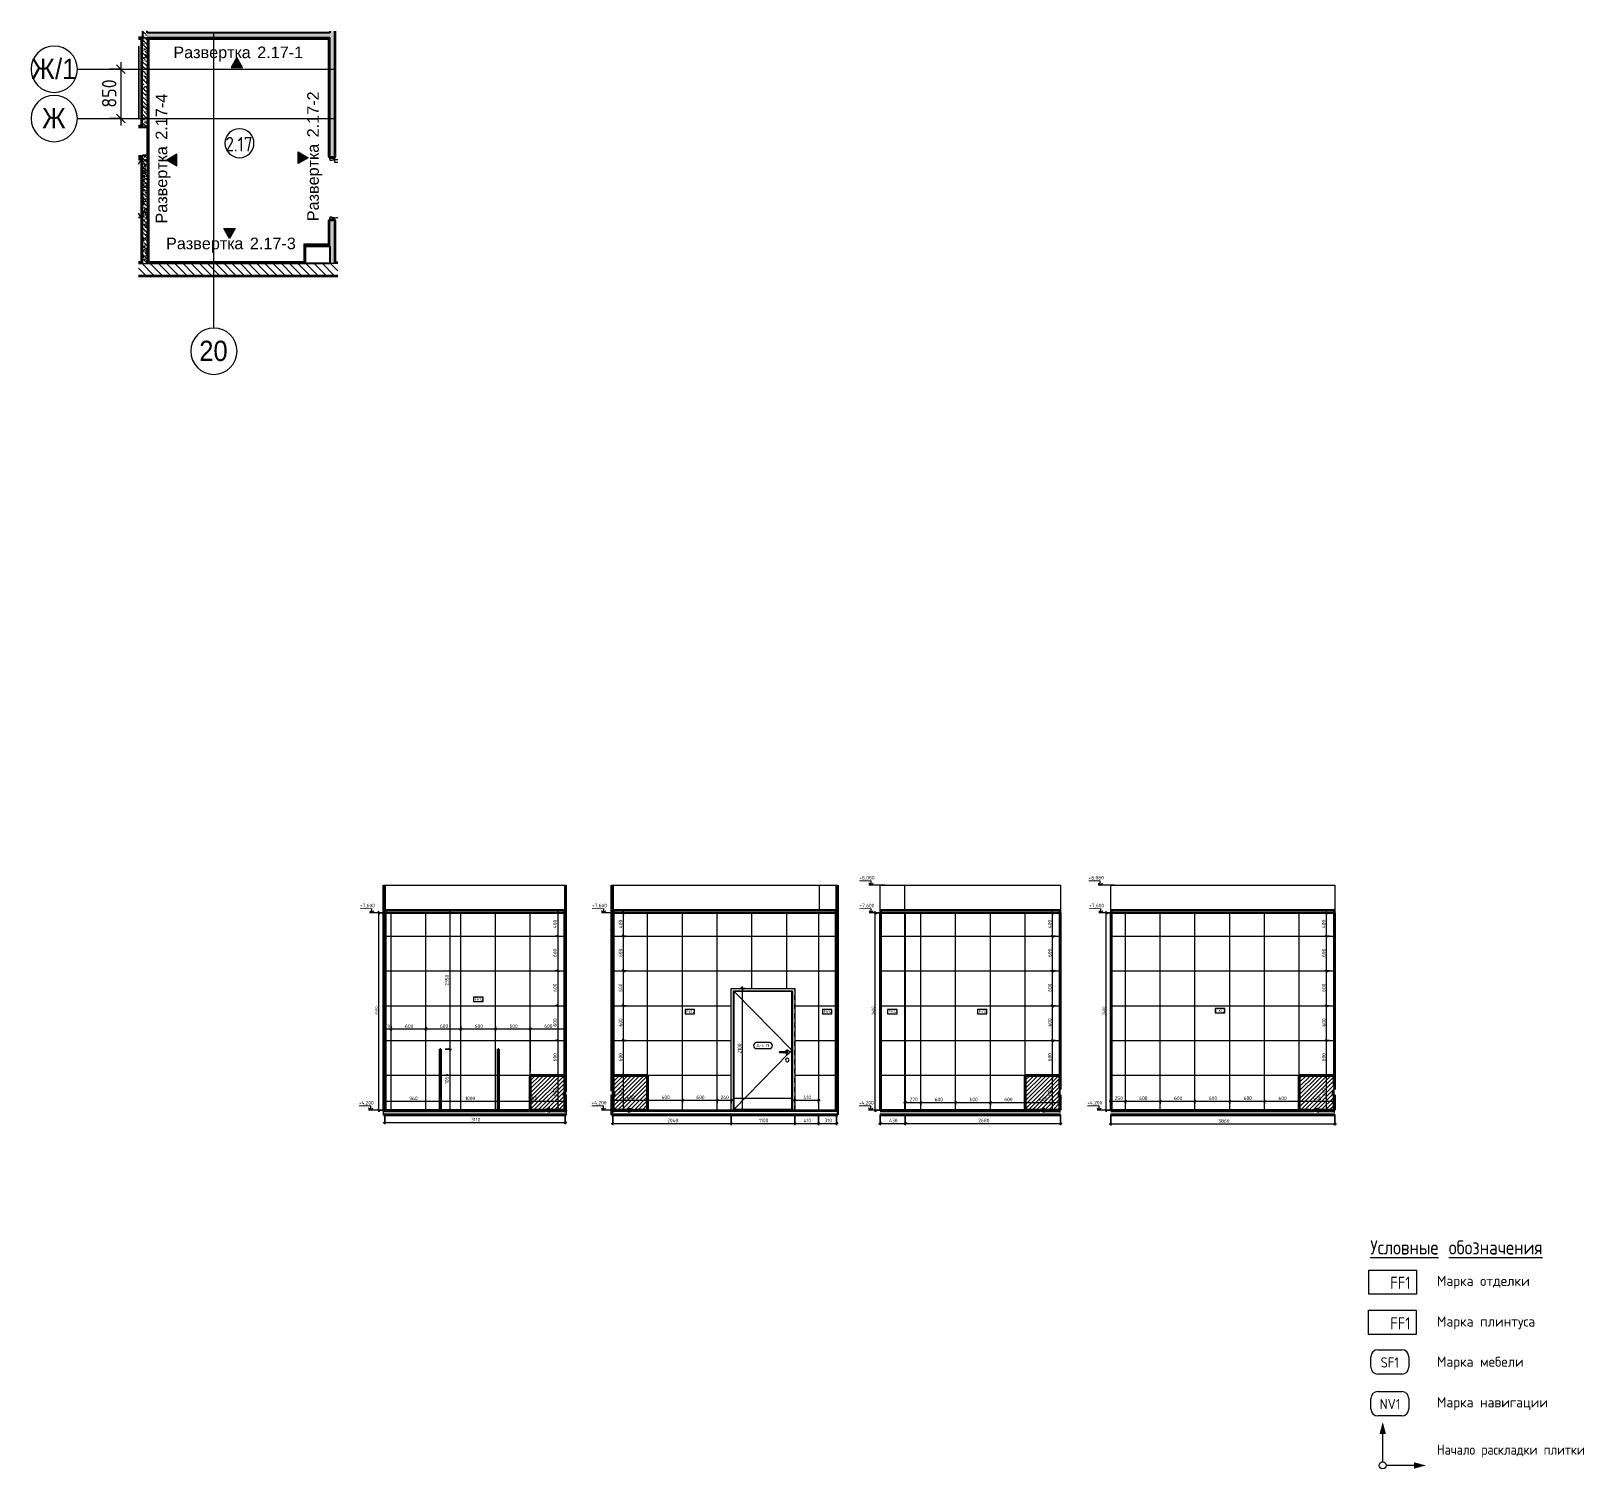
# Model space of a CAD drawing. Header units: millimetres. Extents: x 68806 to 95590, y -1987 to 22808.
import ezdxf

# ---------------------------------------------------------------- set-up
doc = ezdxf.new("R2010")
doc.units = ezdxf.units.MM
doc.linetypes.add('Осевая', pattern=[3175, 635, -476.25, 1587.5, -476.25])
doc.linetypes.add('Штрих', pattern=[158.75, 79.375, -79.375])
for name, color, linetype, lineweight in [('A-ANNO-DIMS', 7, 'Continuous', 9), ('A-ANNO-DIMS-100', 7, 'Continuous', 9), ('A-ANNO-DIMS-25', 7, 'Continuous', 9), ('A-AREA-IDEN', 7, 'Continuous', 9), ('A-DETL-GENF', 7, 'Continuous', 9), ('A-DOOR', 7, 'Continuous', 9), ('A-DOOR-1', 7, 'Continuous', 13), ('A-DOOR-2', 7, 'Штрих', 9), ('A-DOOR-FRAM', 7, 'Continuous', 13), ('A-DOOR-FRAM-1', 7, 'Continuous', 9), ('A-DOOR-IDEN', 7, 'Continuous', 9), ('A-FLOR', 7, 'Continuous', 9), ('A-GENM', 7, 'Continuous', 9), ('A-GENM-1', 7, 'Continuous', 30), ('A-WALL-2', 7, 'Continuous', 9), ('A-WALL-IDEN', 7, 'Continuous', 9), ('A-WALL-PATT', 7, 'Continuous', 9), ('G-ANNO-DIMS', 7, 'Continuous', 9), ('G-ANNO-DIMS-1', 7, 'Continuous', 20), ('G-ANNO-SYMB', 7, 'Continuous', 9), ('G-ANNO-TEXT', 7, 'Continuous', 9), ('I-WALL', 7, 'Continuous', 9), ('Оси', 7, 'Continuous', 9), ('Оси-1', 7, 'Continuous', 20), ('Оси-2', 7, 'Осевая', 9)]:
    doc.layers.add(name, color=color, linetype=linetype, lineweight=lineweight)
for name, color, linetype, lineweight, true_color in [('A-CLNG-FNSH-1', 7, 'Continuous', 30, 0x3c3c3c), ('A-DETL', 5, 'Continuous', 40, 0x0000ff), ('A-DETL-1', 5, 'Continuous', 9, 0x0000ff), ('A-DETL-GENF-1', 7, 'Continuous', 9, 0xe0e0e0), ('A-DETL-GENF-2', 1, 'Continuous', 9, 0xff0000), ('A-FLOR-1', 7, 'Continuous', 9, 0x787878), ('A-FLOR-FNSH-1', 7, 'Continuous', 40, 0x3c3c3c), ('A-FLOR-FNSH-2', 7, 'Continuous', 30, 0x3c3c3c), ('A-WALL-1', 7, 'Continuous', 25, 0x3c3c3c), ('A-WALL-3', 7, 'Continuous', 30, 0x3c3c3c), ('A-WALL-FNSH-1', 7, 'Continuous', 13, 0x3c3c3c), ('A-WALL-FNSH-2', 7, 'Continuous', 30, 0x3c3c3c), ('G-ANNO-TEXT-1', 7, 'Continuous', 9, 0x3c3c3c), ('G-ANNO-TEXT-2', 7, 'Continuous', 9, 0x008000), ('G-ANNO-TEXT-3', 1, 'Continuous', 9, 0xff0000), ('I-FURN-1', 7, 'Continuous', 9, 0xf0f0f0), ('I-WALL-1', 7, 'Continuous', 9, 0x787878)]:
    doc.layers.add(name, color=color, linetype=linetype, lineweight=lineweight, true_color=true_color)
doc.styles.add('Arial', font='arial.ttf', dxfattribs={"width": 0.9, "height": 350})
doc.styles.add('Arial_1', font='arial.ttf', dxfattribs={"height": 200})
doc.styles.add('GOST Common', font='GOST_Common.ttf', dxfattribs={"width": 0.9, "height": 250})
doc.styles.add('GOST Common_1', font='GOST_Common.ttf', dxfattribs={"width": 0.9, "height": 50})
doc.styles.add('GOST Common_2', font='GOST_Common.ttf', dxfattribs={"height": 50})
doc.styles.add('GOST Common_3', font='GOST_Common.ttf', dxfattribs={"height": 175})
doc.styles.add('GOST Common_4', font='GOST_Common.ttf', dxfattribs={"width": 0.9, "height": 210})
doc.styles.add('GOST Common_5', font='GOST_Common.ttf', dxfattribs={"width": 0.9, "height": 245})
doc.styles.add('GOST Common_6', font='GOST_Common.ttf', dxfattribs={"width": 0.9, "height": 175})
doc.styles.add('ISOCPEUR', font='isocpeur.ttf', dxfattribs={"width": 0.9, "height": 250})
doc.styles.add('ISOCPEUR_1', font='isocpeur.ttf', dxfattribs={"width": 0.9, "height": 62.5})
doc.styles.add('ISOCPEUR_2', font='isocpeur.ttf', dxfattribs={"width": 0.9, "height": 50})
doc.styles.add('ISOCPEUR_3', font='isocpeur.ttf', dxfattribs={"width": 0.9, "height": 175})
doc.dimstyles.new('ISO-2_0_0_9К_Средний_округл2', dxfattribs={"dimscale": 304.8, "dimtxt": 49.799059, "dimasz": 0.123031, "dimexe": 0.098425, "dimexo": 0, "dimgap": 0, "dimtad": 1, "dimdec": 0, "dimrnd": 10, "dimzin": 0, "dimdsep": 46, "dimtxsty": 'ISOCPEUR_2', "dimblk1": 'OBLIQUE', "dimblk2": 'OBLIQUE', "dimsah": 1, "dimcen": 0.09, "dimdle": 0.098425, "dimazin": 0, "dimtfac": 1, "dimtdec": 4, "dimtix": 1, "dimtmove": 0, "dimatfit": 3, "dimfxl": 1, "dimtvp": 1, "dimtolj": 1, "dimtzin": 0, "dimarcsym": 2})
doc.dimstyles.new('ISO-2_5_0_9К_БОЛЬШОЙ', dxfattribs={"dimscale": 304.8, "dimtxt": 248.995294, "dimasz": 0.492126, "dimexe": 0.393701, "dimexo": 0.984252, "dimgap": 0, "dimtad": 1, "dimdec": 0, "dimrnd": 10, "dimzin": 0, "dimdsep": 46, "dimtxsty": 'ISOCPEUR', "dimblk1": 'OBLIQUE', "dimblk2": 'OBLIQUE', "dimsah": 1, "dimcen": 0.09, "dimdle": 0.393701, "dimazin": 0, "dimtfac": 1, "dimtdec": 4, "dimtix": 1, "dimtmove": 0, "dimatfit": 3, "dimfxl": 1, "dimtvp": 1, "dimtolj": 1, "dimtzin": 0, "dimarcsym": 2})
doc.dimstyles.new('ISO-2_5_0_9К_БОЛЬШОЙ_1', dxfattribs={"dimscale": 304.8, "dimtxt": 62.248823, "dimasz": 0.123031, "dimexe": 0.098425, "dimexo": 0.246063, "dimgap": 0, "dimtad": 1, "dimdec": 0, "dimrnd": 10, "dimzin": 0, "dimdsep": 46, "dimtxsty": 'ISOCPEUR_1', "dimblk1": 'OBLIQUE', "dimblk2": 'OBLIQUE', "dimsah": 1, "dimcen": 0.09, "dimdle": 0.098425, "dimazin": 0, "dimtfac": 1, "dimtdec": 4, "dimtix": 1, "dimtmove": 0, "dimatfit": 3, "dimfxl": 1, "dimtvp": 1, "dimtolj": 1, "dimtzin": 0, "dimarcsym": 2})
pattern_1 = [(135, (0, 0), (-75.43415, -75.43415), [106.68, -17.78, 3.556, -17.78]), (135, (0, 75.39), (-75.43415, -75.43415), []), (50, (0, 0), (127.52922, -11.15758), [13.335, -146.685]), (355, (0, 0), (-24.66966, 133.74002), [10.668, -117.348]), (100.451, (10.63, -0.93), (102.85973, 122.58178), [11.333, -124.663]), (46.184, (0, 35.56), (189.75516, -29.43036), [20.002, -220.027]), (96.636, (15.81, 33.1), (166.1822, 173.1996), [17, -186.995]), (351.184, (0, 35.56), (166.18393, 173.19757), [16.002, -176.022]), (21, (17.78, 26.67), (106.13027, -71.58603), [13.335, -146.685]), (326, (17.78, 26.67), (43.26188, 128.93175), [10.668, -117.348]), (71.451, (26.62, 20.7), (149.39198, 57.34505), [11.333, -124.663]), (37.5, (0, 0), (2.162228, 59.188357), [3.353, -112.573, 3.353, -115.773, -117.792]), (37.5, (0, 0), (2.162228, 59.188357), [-235.052, 3.353, -114.44]), (7.5, (0, 0), (46.773857, 70.12615), [3.353, -64.567, 3.353, -109.906, -44.894]), (7.5, (0, 0), (46.773857, 70.12615), [-181.178, 3.353, -41.542]), (327.5, (-39.65, 0), (94.91367, -4.010093), [3.353, -41.097, 3.353, -135.331, -184.023]), (327.5, (-39.65, 0), (94.91367, -4.010093), [-183.134, 3.353, -180.67]), (317.5, (-57.43, 0), (103.69057, 17.79882), [3.353, -54.432, 3.353, -88.748, -130.683]), (317.5, (-57.43, 0), (103.69057, 17.79882), [-149.885, 3.353, -127.33])]
pattern_2 = [(0, (0, 0), (121.92, 30.48), [10.058, -81.382, 10.058, -81.382, -487.68]), (0, (0, 0), (121.92, 30.48), [-182.88, 10.058, -172.822, 10.058, -81.382, -213.36]), (0, (0, 0), (121.92, 30.48), [-457.2, 10.058, -50.902, 10.058, -142.342]), (120, (45.72, 15.24), (-87.356454, 90.345817), [10.058, -81.382, 10.058, -81.382, -487.68]), (120, (45.72, 15.24), (-87.356454, 90.345817), [-182.88, 10.058, -172.822, 10.058, -81.382, -213.36]), (120, (45.72, 15.24), (-87.356454, 90.345817), [-457.2, 10.058, -50.902, 10.058, -142.342]), (240, (60.96, 76.2), (-34.563546, -120.825817), [10.058, -81.382, 10.058, -81.382, -487.68]), (240, (60.96, 76.2), (-34.563546, -120.825817), [-182.88, 10.058, -172.822, 10.058, -81.382, -213.36]), (240, (60.96, 76.2), (-34.563546, -120.825817), [-457.2, 10.058, -50.902, 10.058, -142.342])]
pattern_3 = [(0, (75325.5736, 0), (30.48, 7.62), [2.515, -20.345, 2.515, -20.345, -121.92]), (0, (75325.5736, 0), (30.48, 7.62), [-45.72, 2.515, -43.205, 2.515, -20.345, -53.34]), (0, (75325.5736, 0), (30.48, 7.62), [-114.3, 2.515, -12.725, 2.515, -35.585]), (120, (75337.0036, 3.81), (-21.8391136, 22.586454), [2.515, -20.345, 2.515, -20.345, -121.92]), (120, (75337.0036, 3.81), (-21.8391136, 22.586454), [-45.72, 2.515, -43.205, 2.515, -20.345, -53.34]), (120, (75337.0036, 3.81), (-21.8391136, 22.586454), [-114.3, 2.515, -12.725, 2.515, -35.585]), (240, (75340.8136, 19.05), (-8.6408864, -30.206454), [2.515, -20.345, 2.515, -20.345, -121.92]), (240, (75340.8136, 19.05), (-8.6408864, -30.206454), [-45.72, 2.515, -43.205, 2.515, -20.345, -53.34]), (240, (75340.8136, 19.05), (-8.6408864, -30.206454), [-114.3, 2.515, -12.725, 2.515, -35.585])]
pattern_4 = [(45, (75325.574, 0), (-35.35534, 35.35534), [])]
pattern_5 = [(0, (101520.4274, 0), (30.48, 7.62), [2.515, -20.345, 2.515, -20.345, -121.92]), (0, (101520.4274, 0), (30.48, 7.62), [-45.72, 2.515, -43.205, 2.515, -20.345, -53.34]), (0, (101520.4274, 0), (30.48, 7.62), [-114.3, 2.515, -12.725, 2.515, -35.585]), (120, (101531.8574, 3.81), (-21.8391136, 22.5864543), [2.515, -20.345, 2.515, -20.345, -121.92]), (120, (101531.8574, 3.81), (-21.8391136, 22.5864543), [-45.72, 2.515, -43.205, 2.515, -20.345, -53.34]), (120, (101531.8574, 3.81), (-21.8391136, 22.5864543), [-114.3, 2.515, -12.725, 2.515, -35.585]), (240, (101535.6674, 19.05), (-8.6408864, -30.2064543), [2.515, -20.345, 2.515, -20.345, -121.92]), (240, (101535.6674, 19.05), (-8.6408864, -30.2064543), [-45.72, 2.515, -43.205, 2.515, -20.345, -53.34]), (240, (101535.6674, 19.05), (-8.6408864, -30.2064543), [-114.3, 2.515, -12.725, 2.515, -35.585])]
pattern_6 = [(45, (101520.427, 0), (-35.35534, 35.35534), [])]
pattern_7 = [(90, (83878.4, 4200), (-600, 4e-14), []), (180, (83878.4, 4200), (-7e-14, -600), [])]

msp = doc.modelspace()

# ---------------------------------------------------------------- texts
at = {"layer": 'A-AREA-IDEN', "insert": (72158.9, 20982.8), "char_height": 250, "width": 606.076, "attachment_point": 1, "style": 'GOST Common'}
msp.add_mtext('2.17', dxfattribs=at)
at = {"layer": 'A-DOOR-IDEN', "char_height": 50, "attachment_point": 1, "style": 'GOST Common_2'}
for s, insert, width in [('\\fGOST Common|b0|i0|c204|p34|;Д', (81320.6, 5343.1), 56.118), ('-4 (', (81366.9, 5343.1), 140.295), ('\\fGOST Common|b0|i0|c204|p34|;п', (81482.7, 5343.1), 44.093), ('\\fGOST Common|b0|i0|c204|p34|;)', (81519, 5343.1), 24.051)]:
    msp.add_mtext(s, dxfattribs=dict(at, insert=insert, width=width))
at = {"layer": 'A-WALL-IDEN', "char_height": 50, "width": 151.519, "attachment_point": 1, "style": 'GOST Common_1'}
for insert in [(76460.4, 6137.7), (80109.5, 5924.5), (82478.1, 5924.5), (83601.5, 5924.5), (85151, 5924.5), (89250.5, 5938)]:
    msp.add_mtext('FK12', dxfattribs=dict(at, insert=insert))
at = {"layer": 'G-ANNO-SYMB', "char_height": 200, "attachment_point": 1, "style": 'Arial_1'}
for s, insert, width in [('Развертка', (71260.1, 22541.5), 1659.493), (' 2.17-1', (72629.3, 22541.5), 1074.261), ('Развертка', (71133.7, 19246.1), 1659.493), (' 2.17-3', (72503, 19246.1), 1074.261)]:
    msp.add_mtext(s, dxfattribs=dict(at, insert=insert, width=width))
at = {"layer": 'G-ANNO-SYMB', "char_height": 200, "attachment_point": 1, "rotation": 90, "style": 'Arial_1'}
for s, insert, width in [(' 2.17-4', (70955.1, 20857.8), 1074.261), (' 2.17-2', (73569.1, 20898.2), 1074.261), ('Развертка', (70955.1, 19488.6), 1659.493), ('Развертка', (73569.1, 19529), 1659.493)]:
    msp.add_mtext(s, dxfattribs=dict(at, insert=insert, width=width))
at = {"layer": 'G-ANNO-TEXT', "attachment_point": 1}
for s, insert, char_height, width, style in [('\\LУсловные', (91905.6, 1955.6), 245, 1550.544, 'GOST Common_5'), ('\\L\\fGOST Common|b0|i0|c204|p34|;\\W.9;\\L ', (93184.9, 1955.6), 245, 90.911, 'GOST Common_5'), ('\\Lобозначения', (93259.9, 1955.6), 245, 2111.164, 'GOST Common_5'), ('Начало', (93054.3, -1567.6), 175, 863.658, 'GOST Common_6'), ('\\fGOST Common|b0|i0|c204|p34|;\\W.9; ', (93766.9, -1567.6), 175, 65.658, 'GOST Common_6'), ('\\fGOST Common|b0|i0|c204|p34|;\\W.9; ', (94842, -1567.6), 175, 65.658, 'GOST Common_6'), ('раскладки', (93821.1, -1567.6), 175, 1237.405, 'GOST Common_6'), ('плитки', (94896.2, -1567.6), 175, 853.557, 'GOST Common_6')]:
    msp.add_mtext(s, dxfattribs=dict(at, insert=insert, char_height=char_height, width=width, style=style))
at = {"layer": 'G-ANNO-TEXT-1', "attachment_point": 1}
for s, insert, char_height, width, style in [('Марка', (93054.3, 1343.2), 175, 830.548, 'GOST Common_3'), ('\\fGOST Common|b0|i0|c204|p34|; ', (93739.6, 1343.2), 175, 72.954, 'GOST Common_3'), ('   FF1   ', (91905.6, 1327.3), 210, 929.316, 'GOST Common_4'), ('отделки', (93799.8, 1343.2), 175, 1099.915, 'GOST Common_3'), ('Марка', (93054.3, 643.2), 175, 830.548, 'GOST Common_3'), ('\\fGOST Common|b0|i0|c204|p34|; ', (93739.6, 643.2), 175, 72.954, 'GOST Common_3'), ('плинтуса', (93799.8, 643.2), 175, 1245.822, 'GOST Common_3'), ('Марка', (93054.3, -50.9), 175, 830.548, 'GOST Common_3'), ('\\fGOST Common|b0|i0|c204|p34|; ', (93739.6, -50.9), 175, 72.954, 'GOST Common_3'), ('мебели', (93799.8, -50.9), 175, 925.949, 'GOST Common_3'), ('Марка', (93054.3, -750.9), 175, 830.548, 'GOST Common_3'), ('\\fGOST Common|b0|i0|c204|p34|; ', (93739.6, -750.9), 175, 72.954, 'GOST Common_3'), ('навигации', (93799.8, -750.9), 175, 1414.177, 'GOST Common_3')]:
    msp.add_mtext(s, dxfattribs=dict(at, insert=insert, char_height=char_height, width=width, style=style))
at = {"layer": 'G-ANNO-TEXT-2', "char_height": 175, "attachment_point": 1, "style": 'ISOCPEUR_3'}
for s, insert, width in [('SF1', (92083, -63.7), 383.848), ('NV1', (92069.1, -782), 419.202)]:
    msp.add_mtext(s, dxfattribs=dict(at, insert=insert, width=width))
at = {"layer": 'G-ANNO-TEXT-3', "insert": (91905.6, 627.3), "char_height": 210, "width": 929.316, "attachment_point": 1, "style": 'GOST Common_4'}
msp.add_mtext('   FF1   ', dxfattribs=at)
at = {"layer": 'Оси', "char_height": 350, "attachment_point": 1, "style": 'Arial'}
for s, insert, width in [('\\fArial|b0|i0|c204|p34|;\\W.9;Ж', (68809.4, 22331), 497.848), ('/1', (69220.2, 22331), 454.557), ('\\fArial|b0|i0|c204|p34|;\\W.9;Ж', (68997.1, 21481), 497.848), ('20', (71707.4, 17468.3), 606.076)]:
    msp.add_mtext(s, dxfattribs=dict(at, insert=insert, width=width))

# ---------------------------------------------------------------- blocks, each defined once
blk = doc.blocks.new('110_Дверь_СКБ_1Ст_Внутренняя1 - Д-4 1100x2100h_су мгн-32391219-План разверток пом_ 2_17_ Этаж 2')
at = {"layer": 'A-DOOR'}
h = blk.add_hatch(dxfattribs=at)
h.set_pattern_fill('FP_3', color=256, style=0, pattern_type=2)
h.set_pattern_definition([(135, (1751.41, 104.685), (-14.14214, -14.14214), []), (225, (1751.41, 104.685), (14.14214, -14.14214), [])])
h.paths.add_polyline_path([(562, 40), (537, 40), (537, -40), (562, -40)])
at = {"layer": 'A-DOOR-FRAM-1'}
h = blk.add_hatch(dxfattribs=at)
h.set_pattern_fill('FP_4', color=256, style=0, pattern_type=2)
h.set_pattern_definition([(45, (-371.384, 104.685), (-14.1421, 14.1421), []), (135, (-371.384, 104.685), (-14.1421, -14.1421), [])])
h.paths.add_polyline_path([(-513, 40), (-538, 40), (-538, -40), (-513, -40)])
at = {"layer": 'A-DOOR'}
blk.add_arc((-488, 40), 1000, 360, 3.4232, dxfattribs=at)
at = {"layer": 'A-DOOR-1'}
for p, q in [((-488, 100), (-488, 40)), ((-488, 40), (-448, 40)), ((-448, 40), (-448, 100))]:
    blk.add_line(p, q, dxfattribs=at)
at = {"layer": 'A-DOOR-FRAM'}
for p, q in [((-498, 48), (-568, 48)), ((-568, 48), (-568, 40)), ((-568, 40), (-498, 40)), ((-513, 40), (-538, 40)), ((-538, 40), (-538, -40)), ((-488, 40), (-513, 40)), ((-513, 40), (-513, -40)), ((-513, -40), (-513, 40)), ((-498, 40), (-513, 40)), ((-513, 40), (-513, 39)), ((-513, 39), (-498, 39)), ((-498, 40), (-498, 48)), ((-498, 39), (-498, 40)), ((-488, 0), (-488, 40)), ((-478, 0), (-488, 0)), ((-478, -40), (-478, 0)), ((512, 0), (502, 0)), ((502, 0), (502, -40)), ((512, 40), (512, 0)), ((537, 40), (512, 40)), ((592, 48), (522, 48)), ((522, 48), (522, 40)), ((537, 40), (522, 40)), ((522, 40), (522, 39)), ((522, 40), (592, 40)), ((522, 39), (537, 39)), ((537, -40), (537, 40)), ((562, 40), (537, 40)), ((537, 40), (537, -40)), ((537, 39), (537, 40)), ((562, -40), (562, 40)), ((592, 40), (592, 48)), ((-498, -40), (-568, -40)), ((-568, -40), (-568, -48)), ((-568, -48), (-498, -48)), ((-538, -40), (-513, -40)), ((-498, -39), (-513, -39)), ((-513, -39), (-513, -40)), ((-513, -40), (-478, -40)), ((-513, -40), (-498, -40)), ((-498, -40), (-498, -39)), ((-498, -48), (-498, -40)), ((502, -40), (537, -40)), ((537, -39), (522, -39)), ((522, -39), (522, -40)), ((522, -40), (537, -40)), ((592, -40), (522, -40)), ((522, -40), (522, -48)), ((522, -48), (592, -48)), ((537, -40), (537, -39)), ((537, -40), (562, -40)), ((592, -48), (592, -40))]:
    blk.add_line(p, q, dxfattribs=at)
blk = doc.blocks.new('Шкаф параметрический - 1_59-26183054-План разверток пом_ 2_17_ Этаж 2')
at = {"layer": 'I-FURN-1'}
for p, q in [((0, 0), (77, 46)), ((0, 46), (0, 0)), ((0, 6), (0, 46)), ((0, 0), (1000, 0)), ((923, 46), (1000, 0)), ((1000, 0), (1000, 46)), ((1000, 46), (1000, 6))]:
    blk.add_line(p, q, dxfattribs=at)
blk = doc.blocks.new('Шкаф параметрический - 5_28-26355758-План разверток пом_ 2_17_ Этаж 2')
at = {"layer": 'I-FURN-1'}
for p, q in [((0, 0), (15, 4)), ((0, 4), (0, 0)), ((0, 0), (0, 4)), ((0, 0), (1250, 0)), ((1250, 0), (0, 0)), ((1235, 4), (1250, 0)), ((1250, 0), (1250, 4)), ((1250, 4), (1250, 0))]:
    blk.add_line(p, q, dxfattribs=at)
blk = doc.blocks.new('131_Сантехническая перегородка - СП-2-16286057-Развертка 2_17-1')
at = {"layer": 'A-GENM'}
blk.add_hatch(color=256, dxfattribs=at).paths.add_polyline_path([(71798, 4200), (71798, 5250), (71782, 5250), (71782, 4200), (71794, 4200)])
at = {"layer": 'A-GENM-1'}
for p, q in [((71798, 5250), (71782, 5250)), ((71782, 5250), (71782, 4200)), ((71798, 4200), (71798, 5250)), ((71782, 4200), (71798, 4200))]:
    blk.add_line(p, q, dxfattribs=at)
blk = doc.blocks.new('Начало раскладки_красным - Начало раскладки_красным-30335072-Развертка 2_17-1')
at = {"layer": 'A-DETL-GENF'}
for points in [[(73960, 4465), (73960, 4524), (73940, 4600), (73904, 4465), (73960, 4465)], [(73675, 4164), (73675, 4236), (73540, 4200), (73634, 4175)]]:
    blk.add_hatch(color=256, dxfattribs=at).paths.add_polyline_path(points)
for p, q in [((73940, 4600), (73904, 4465)), ((73940, 4600), (73904, 4465)), ((73960, 4524), (73940, 4600)), ((73940, 4600), (73960, 4524)), ((73904, 4465), (73960, 4465)), ((73904, 4465), (73960, 4465)), ((73940, 4230), (73940, 4465)), ((73675, 4236), (73540, 4200)), ((73540, 4200), (73675, 4236)), ((73540, 4200), (73675, 4164)), ((73540, 4200), (73675, 4164)), ((73675, 4164), (73675, 4236)), ((73675, 4164), (73675, 4236)), ((73910, 4200), (73675, 4200))]:
    blk.add_line(p, q, dxfattribs=at)
blk.add_arc((73940, 4200), 30, 45.5802, 314.4198, dxfattribs=at)
blk = doc.blocks.new('110_Дверь_СКБ_1Ст_Внутренняя1 - Д-4 1100x2100h_су мгн-32391219-Развертка 2_17-2')
at = {"layer": 'A-DOOR'}
for p, q in [((-20590, 6249), (-19590, 5232)), ((-19647, 5174), (-20590, 4214)), ((-19800, 5210), (-19670, 5210)), ((-19670, 5190), (-19800, 5190)), ((-19670, 5210), (-19704, 5210)), ((-19704, 5190), (-19670, 5190)), ((-19590, 5232), (-19643, 5178)), ((-19590, 4400), (-20590, 4400))]:
    blk.add_line(p, q, dxfattribs=at)
for centre, radius, start, end in [((-19800, 5200), 10, 90, 270), ((-19670, 5200), 35, 0, 163.3985), ((-19670, 5200), 35, 196.6015, 0), ((-19670, 5065), 30, 0, 188.1699), ((-19670, 5200), 10, 270, 90), ((-19670, 5200), 10, 270, 90), ((-19670, 5065), 30, 188.1699, 0)]:
    blk.add_arc(centre, radius, start, end, dxfattribs=at)
at = {"layer": 'A-DOOR-2'}
for p, q in [((-20640, 6300), (-19540, 6300)), ((-20640, 4200), (-20640, 6300)), ((-20640, 6300), (-19540, 6300)), ((-20640, 4200), (-20640, 6300)), ((-19540, 4200), (-19540, 6300)), ((-19540, 4200), (-19540, 6300))]:
    blk.add_line(p, q, dxfattribs=at)
at = {"layer": 'A-DOOR-FRAM-1'}
for p, q in [((-20600, 4200), (-20600, 6260)), ((-20600, 6260), (-19580, 6260)), ((-20590, 6250), (-20590, 6260)), ((-20590, 6260), (-20590, 4200)), ((-20590, 6250), (-19590, 6250)), ((-19590, 6260), (-19590, 6250)), ((-19590, 4200), (-19590, 6260)), ((-19580, 6260), (-19580, 4200)), ((-19580, 4214), (-20600, 4214))]:
    blk.add_line(p, q, dxfattribs=at)
blk = doc.blocks.new('Начало раскладки_красным - Начало раскладки_красным-26113037-Развертка 2_17-2')
at = {"layer": 'A-DETL-GENF'}
for points in [[(-22644, 4465), (-22680, 4600), (-22701, 4523), (-22701, 4465), (-22669, 4465)], [(-22415, 4164), (-22280, 4200), (-22415, 4236), (-22415, 4195)]]:
    blk.add_hatch(color=256, dxfattribs=at).paths.add_polyline_path(points)
for p, q in [((-22680, 4600), (-22701, 4523)), ((-22680, 4600), (-22701, 4523)), ((-22644, 4465), (-22680, 4600)), ((-22680, 4600), (-22644, 4465)), ((-22701, 4465), (-22644, 4465)), ((-22644, 4465), (-22701, 4465)), ((-22680, 4230), (-22680, 4465)), ((-22650, 4200), (-22415, 4200)), ((-22280, 4200), (-22415, 4236)), ((-22415, 4236), (-22415, 4164)), ((-22280, 4200), (-22415, 4236)), ((-22415, 4164), (-22415, 4236)), ((-22415, 4164), (-22280, 4200)), ((-22280, 4200), (-22415, 4164))]:
    blk.add_line(p, q, dxfattribs=at)
blk.add_arc((-22680, 4200), 30, 225.2884, 134.7116, dxfattribs=at)
blk = doc.blocks.new('Начало раскладки_красным - Начало раскладки_красным-30335072-Развертка 2_17-3')
at = {"layer": 'A-DETL-GENF'}
for points in [[(-70840, 4465), (-70829, 4465), (-70829, 4557), (-70841, 4600), (-70877, 4465), (-70841, 4465)], [(-71106, 4164), (-71106, 4236), (-71241, 4200), (-71222, 4195)]]:
    blk.add_hatch(color=256, dxfattribs=at).paths.add_polyline_path(points)
for p, q in [((-70841, 4600), (-70877, 4465)), ((-70841, 4600), (-70877, 4465)), ((-70829, 4557), (-70841, 4600)), ((-70841, 4600), (-70829, 4557)), ((-70877, 4465), (-70829, 4465)), ((-70877, 4465), (-70829, 4465)), ((-70841, 4230), (-70841, 4465)), ((-71106, 4236), (-71241, 4200)), ((-71241, 4200), (-71106, 4236)), ((-71241, 4200), (-71106, 4164)), ((-71241, 4200), (-71106, 4164)), ((-71106, 4164), (-71106, 4236)), ((-71106, 4164), (-71106, 4236)), ((-70871, 4200), (-71106, 4200))]:
    blk.add_line(p, q, dxfattribs=at)
blk.add_arc((-70841, 4200), 30, 66.7363, 293.2637, dxfattribs=at)
blk = doc.blocks.new('Начало раскладки_красным - Начало раскладки_красным-30335072-Развертка 2_17-4')
at = {"layer": 'A-DETL-GENF'}
for points in [[(22670, 4465), (22681, 4465), (22681, 4557), (22669, 4600), (22633, 4465), (22669, 4465)], [(22404, 4164), (22404, 4236), (22269, 4200), (22288, 4195)]]:
    blk.add_hatch(color=256, dxfattribs=at).paths.add_polyline_path(points)
for p, q in [((22669, 4600), (22633, 4465)), ((22669, 4600), (22633, 4465)), ((22681, 4557), (22669, 4600)), ((22669, 4600), (22681, 4557)), ((22633, 4465), (22681, 4465)), ((22633, 4465), (22681, 4465)), ((22669, 4230), (22669, 4465)), ((22404, 4236), (22269, 4200)), ((22269, 4200), (22404, 4236)), ((22269, 4200), (22404, 4164)), ((22269, 4200), (22404, 4164)), ((22404, 4164), (22404, 4236)), ((22404, 4164), (22404, 4236)), ((22639, 4200), (22404, 4200))]:
    blk.add_line(p, q, dxfattribs=at)
blk.add_arc((22669, 4200), 30, 66.7239, 293.2761, dxfattribs=at)
blk = doc.blocks.new('Ось сетки - D8-29747960-План разверток пом_ 2_17_ Этаж 2')
at = {"layer": 'Оси-1'}
for start, end in [(360, 180), (180, 360)]:
    blk.add_arc((0, 0), 4, start, end, dxfattribs=at)
blk = doc.blocks.new('Марка_Помещения - Номер-25198446-План разверток пом_ 2_17_ Этаж 2')
at = {"layer": 'A-AREA-IDEN'}
for start, end in [(360, 180), (180, 360)]:
    blk.add_arc((0, 0), 2.5, start, end, dxfattribs=at)
blk = doc.blocks.new('Фасад - Марка фасада_Указатель-25386507-План разверток пом_ 2_17_ Этаж 2')
at = {"layer": 'G-ANNO-SYMB'}
blk.add_hatch(color=256, dxfattribs=at).paths.add_polyline_path([(-1, 0), (0, 1.73), (1, 0), (0, 0)])
for p, q in [((0, 1.73), (-1, 0)), ((-1, 0), (0, 0)), ((1, 0), (0, 1.73)), ((0, 0), (1, 0))]:
    blk.add_line(p, q, dxfattribs=at)
blk = doc.blocks.new('DIMBLOCK1-План разверток пом_ 2_17_ Этаж 2')
at = {"layer": 'A-ANNO-DIMS-100'}
for p, q in [((70355, 22270), (70355, 21180)), ((70161, 22150), (70475, 22150)), ((70355, 22150), (70161, 22150)), ((70161, 21300), (70475, 21300)), ((70355, 21300), (70161, 21300))]:
    blk.add_line(p, q, dxfattribs=at)
at = {"layer": 'A-ANNO-DIMS-100', "lineweight": 20}
for p, q in [((70355, 22150), (70280, 22225)), ((70355, 22150), (70430, 22075)), ((70355, 21300), (70280, 21375)), ((70355, 21300), (70430, 21225))]:
    blk.add_line(p, q, dxfattribs=at)
at = {"layer": 'A-ANNO-DIMS-100', "color": 0, "insert": (70029, 21488), "char_height": 250, "width": 568.86, "attachment_point": 1, "rotation": 90, "line_spacing_factor": 1.149209, "style": 'ISOCPEUR'}
blk.add_mtext('850', dxfattribs=at)
blk = doc.blocks.new('_Oblique')
at = {"color": 0, "linetype": 'ByBlock', "lineweight": -2}
blk.add_line((-0.5, -0.5), (0.5, 0.5), dxfattribs=at)
blk = doc.blocks.new('Высотные отметки - Стрелка_Верх-17668718-Развертка 2_17-1')
at = {"layer": 'G-ANNO-DIMS'}
for p, q in [((70587, 4275), (70387, 4275)), ((70625, 4200), (70550, 4200)), ((70587, 4200), (70587, 4275))]:
    blk.add_line(p, q, dxfattribs=at)
at = {"layer": 'G-ANNO-DIMS-1'}
for q in [(70552, 4235), (70622, 4235)]:
    blk.add_line((70587, 4200), q, dxfattribs=at)
blk = doc.blocks.new('DIMBLOCK2-Развертка 2_17-1')
at = {"layer": 'A-ANNO-DIMS-25'}
for p, q in [((74907, 4125), (74907, 3956)), ((74907, 3986), (74907, 4125)), ((78017, 4125), (78017, 3956)), ((78017, 3986), (78017, 4125)), ((74877, 3986), (78047, 3986))]:
    blk.add_line(p, q, dxfattribs=at)
at = {"layer": 'A-ANNO-DIMS-25', "lineweight": 20}
for p, q in [((74907, 3986), (74888, 3967)), ((74907, 3986), (74926, 4005)), ((78017, 3986), (77998, 3967)), ((78017, 3986), (78036, 4005))]:
    blk.add_line(p, q, dxfattribs=at)
at = {"layer": 'A-ANNO-DIMS-25', "color": 0, "insert": (76394, 4068), "char_height": 62.5, "width": 163.76, "attachment_point": 1, "line_spacing_factor": 1.149209, "style": 'ISOCPEUR_1'}
blk.add_mtext('3110', dxfattribs=at)
blk = doc.blocks.new('М_стена_0001 - Типоразмер_без рамки-25382661-Развертка 2_17-1')
at = {"layer": 'A-WALL-IDEN'}
for p, q in [((72526, 6151), (72363, 6151)), ((72363, 6151), (72363, 6076)), ((72363, 6076), (72526, 6076)), ((72526, 6076), (72526, 6151))]:
    blk.add_line(p, q, dxfattribs=at)
blk = doc.blocks.new('DIMBLOCK3-Развертка 2_17-1')
at = {"layer": 'A-ANNO-DIMS-25'}
for p, q in [((77417, 4875), (77417, 5629)), ((78017, 5647), (78017, 5569)), ((78017, 5599), (78017, 5647)), ((78047, 5599), (77417, 5599)), ((77417, 5599), (77417, 4875))]:
    blk.add_line(p, q, dxfattribs=at)
at = {"layer": 'A-ANNO-DIMS-25', "lineweight": 20}
for p, q in [((77417, 5599), (77398, 5580)), ((77417, 5599), (77436, 5617)), ((78017, 5599), (77998, 5580)), ((78017, 5599), (78036, 5617))]:
    blk.add_line(p, q, dxfattribs=at)
at = {"layer": 'A-ANNO-DIMS-25', "color": 0, "insert": (77658, 5680), "char_height": 62.5, "width": 142.21, "attachment_point": 1, "line_spacing_factor": 1.149209, "style": 'ISOCPEUR_1'}
blk.add_mtext('600', dxfattribs=at)
blk = doc.blocks.new('DIMBLOCK4-Развертка 2_17-1')
at = {"layer": 'A-ANNO-DIMS-25'}
for p, q in [((76817, 5647), (76817, 5569)), ((76817, 5599), (76817, 5647)), ((77417, 4875), (77417, 5629)), ((77417, 5599), (76817, 5599)), ((77417, 5599), (77417, 4875))]:
    blk.add_line(p, q, dxfattribs=at)
at = {"layer": 'A-ANNO-DIMS-25', "lineweight": 20}
for p, q in [((76817, 5599), (76798, 5580)), ((76817, 5599), (76836, 5617)), ((77417, 5599), (77398, 5580)), ((77417, 5599), (77436, 5617))]:
    blk.add_line(p, q, dxfattribs=at)
at = {"layer": 'A-ANNO-DIMS-25', "color": 0, "insert": (77058, 5680), "char_height": 62.5, "width": 142.21, "attachment_point": 1, "line_spacing_factor": 1.149209, "style": 'ISOCPEUR_1'}
blk.add_mtext('600', dxfattribs=at)
blk = doc.blocks.new('DIMBLOCK5-Развертка 2_17-1')
at = {"layer": 'A-ANNO-DIMS-25'}
for p, q in [((76217, 5647), (76217, 5569)), ((76217, 5599), (76217, 5647)), ((76817, 5647), (76817, 5569)), ((76817, 5599), (76817, 5647)), ((76817, 5599), (76217, 5599))]:
    blk.add_line(p, q, dxfattribs=at)
at = {"layer": 'A-ANNO-DIMS-25', "lineweight": 20}
for p, q in [((76217, 5599), (76198, 5580)), ((76217, 5599), (76236, 5617)), ((76817, 5599), (76798, 5580)), ((76817, 5599), (76836, 5617))]:
    blk.add_line(p, q, dxfattribs=at)
at = {"layer": 'A-ANNO-DIMS-25', "color": 0, "insert": (76458, 5680), "char_height": 62.5, "width": 142.21, "attachment_point": 1, "line_spacing_factor": 1.149209, "style": 'ISOCPEUR_1'}
blk.add_mtext('600', dxfattribs=at)
blk = doc.blocks.new('DIMBLOCK6-Развертка 2_17-1')
at = {"layer": 'A-ANNO-DIMS-25'}
for p, q in [((75617, 5647), (75617, 5569)), ((75617, 5599), (75617, 5647)), ((76217, 5647), (76217, 5569)), ((76217, 5599), (76217, 5647)), ((76217, 5599), (75617, 5599))]:
    blk.add_line(p, q, dxfattribs=at)
at = {"layer": 'A-ANNO-DIMS-25', "lineweight": 20}
for p, q in [((75617, 5599), (75598, 5580)), ((75617, 5599), (75636, 5617)), ((76217, 5599), (76198, 5580)), ((76217, 5599), (76236, 5617))]:
    blk.add_line(p, q, dxfattribs=at)
at = {"layer": 'A-ANNO-DIMS-25', "color": 0, "insert": (75858, 5680), "char_height": 62.5, "width": 142.21, "attachment_point": 1, "line_spacing_factor": 1.149209, "style": 'ISOCPEUR_1'}
blk.add_mtext('600', dxfattribs=at)
blk = doc.blocks.new('DIMBLOCK7-Развертка 2_17-1')
at = {"layer": 'A-ANNO-DIMS-25'}
for p, q in [((75017, 5647), (75017, 5569)), ((75017, 5599), (75017, 5647)), ((75617, 5647), (75617, 5569)), ((75617, 5599), (75617, 5647)), ((75617, 5599), (75017, 5599))]:
    blk.add_line(p, q, dxfattribs=at)
at = {"layer": 'A-ANNO-DIMS-25', "lineweight": 20}
for p, q in [((75017, 5599), (74998, 5580)), ((75017, 5599), (75036, 5617)), ((75617, 5599), (75598, 5580)), ((75617, 5599), (75636, 5617))]:
    blk.add_line(p, q, dxfattribs=at)
at = {"layer": 'A-ANNO-DIMS-25', "color": 0, "insert": (75258, 5680), "char_height": 62.5, "width": 142.21, "attachment_point": 1, "line_spacing_factor": 1.149209, "style": 'ISOCPEUR_1'}
blk.add_mtext('600', dxfattribs=at)
blk = doc.blocks.new('DIMBLOCK8-Развертка 2_17-1')
at = {"layer": 'A-ANNO-DIMS-25'}
for p, q in [((74907, 5647), (74907, 5569)), ((74907, 5599), (74907, 5647)), ((75017, 5647), (75017, 5569)), ((75017, 5599), (75017, 5647)), ((75017, 5599), (74877, 5599))]:
    blk.add_line(p, q, dxfattribs=at)
at = {"layer": 'A-ANNO-DIMS-25', "lineweight": 20}
for p, q in [((74907, 5599), (74888, 5580)), ((74907, 5599), (74926, 5617)), ((75017, 5599), (74998, 5580)), ((75017, 5599), (75036, 5617))]:
    blk.add_line(p, q, dxfattribs=at)
at = {"layer": 'A-ANNO-DIMS-25', "color": 0, "insert": (74913, 5680), "char_height": 62.5, "width": 116.36, "attachment_point": 1, "line_spacing_factor": 1.149209, "style": 'ISOCPEUR_1'}
blk.add_mtext('110', dxfattribs=at)
blk = doc.blocks.new('DIMBLOCK9-Развертка 2_17-1')
at = {"layer": 'A-ANNO-DIMS-25'}
for p, q in [((77844, 7600), (77923, 7600)), ((77893, 7600), (77844, 7600)), ((77893, 7630), (77893, 7200)), ((77844, 7200), (77923, 7200)), ((77893, 7200), (77844, 7200))]:
    blk.add_line(p, q, dxfattribs=at)
at = {"layer": 'A-ANNO-DIMS-25', "lineweight": 20}
for p, q in [((77893, 7600), (77874, 7619)), ((77893, 7600), (77911, 7581)), ((77893, 7200), (77874, 7219)), ((77893, 7200), (77911, 7181))]:
    blk.add_line(p, q, dxfattribs=at)
at = {"layer": 'A-ANNO-DIMS-25', "color": 0, "insert": (77811, 7338), "char_height": 62.5, "width": 149.4, "attachment_point": 1, "rotation": 90, "line_spacing_factor": 1.149209, "style": 'ISOCPEUR_1'}
blk.add_mtext('400', dxfattribs=at)
blk = doc.blocks.new('DIMBLOCK10-Развертка 2_17-1')
at = {"layer": 'A-ANNO-DIMS-25'}
for p, q in [((77844, 7200), (77923, 7200)), ((77893, 7200), (77844, 7200)), ((77893, 7200), (77893, 6600)), ((77844, 6600), (77923, 6600)), ((77893, 6600), (77844, 6600))]:
    blk.add_line(p, q, dxfattribs=at)
at = {"layer": 'A-ANNO-DIMS-25', "lineweight": 20}
for p, q in [((77893, 7200), (77874, 7219)), ((77893, 7200), (77911, 7181)), ((77893, 6600), (77874, 6619)), ((77893, 6600), (77911, 6581))]:
    blk.add_line(p, q, dxfattribs=at)
at = {"layer": 'A-ANNO-DIMS-25', "color": 0, "insert": (77811, 6841), "char_height": 62.5, "width": 142.21, "attachment_point": 1, "rotation": 90, "line_spacing_factor": 1.149209, "style": 'ISOCPEUR_1'}
blk.add_mtext('600', dxfattribs=at)
blk = doc.blocks.new('DIMBLOCK11-Развертка 2_17-1')
at = {"layer": 'A-ANNO-DIMS-25'}
for p, q in [((77844, 6600), (77923, 6600)), ((77893, 6600), (77844, 6600)), ((77893, 6600), (77893, 6000)), ((77844, 6000), (77923, 6000)), ((77893, 6000), (77844, 6000))]:
    blk.add_line(p, q, dxfattribs=at)
at = {"layer": 'A-ANNO-DIMS-25', "lineweight": 20}
for p, q in [((77893, 6600), (77874, 6619)), ((77893, 6600), (77911, 6581)), ((77893, 6000), (77874, 6019)), ((77893, 6000), (77911, 5981))]:
    blk.add_line(p, q, dxfattribs=at)
at = {"layer": 'A-ANNO-DIMS-25', "color": 0, "insert": (77811, 6241), "char_height": 62.5, "width": 142.21, "attachment_point": 1, "rotation": 90, "line_spacing_factor": 1.149209, "style": 'ISOCPEUR_1'}
blk.add_mtext('600', dxfattribs=at)
blk = doc.blocks.new('DIMBLOCK12-Развертка 2_17-1')
at = {"layer": 'A-ANNO-DIMS-25'}
for p, q in [((77844, 6000), (77923, 6000)), ((77893, 6000), (77844, 6000)), ((77893, 6000), (77893, 5400)), ((77844, 5400), (77923, 5400)), ((77893, 5400), (77844, 5400))]:
    blk.add_line(p, q, dxfattribs=at)
at = {"layer": 'A-ANNO-DIMS-25', "lineweight": 20}
for p, q in [((77893, 6000), (77874, 6019)), ((77893, 6000), (77911, 5981)), ((77893, 5400), (77874, 5419)), ((77893, 5400), (77911, 5381))]:
    blk.add_line(p, q, dxfattribs=at)
at = {"layer": 'A-ANNO-DIMS-25', "color": 0, "insert": (77811, 5641), "char_height": 62.5, "width": 142.21, "attachment_point": 1, "rotation": 90, "line_spacing_factor": 1.149209, "style": 'ISOCPEUR_1'}
blk.add_mtext('600', dxfattribs=at)
blk = doc.blocks.new('DIMBLOCK13-Развертка 2_17-1')
at = {"layer": 'A-ANNO-DIMS-25'}
for p, q in [((77844, 5400), (77923, 5400)), ((77893, 5400), (77844, 5400)), ((77893, 5400), (77893, 4800)), ((77844, 4800), (77923, 4800)), ((77893, 4800), (77844, 4800))]:
    blk.add_line(p, q, dxfattribs=at)
at = {"layer": 'A-ANNO-DIMS-25', "lineweight": 20}
for p, q in [((77893, 5400), (77874, 5419)), ((77893, 5400), (77911, 5381)), ((77893, 4800), (77874, 4819)), ((77893, 4800), (77911, 4781))]:
    blk.add_line(p, q, dxfattribs=at)
at = {"layer": 'A-ANNO-DIMS-25', "color": 0, "insert": (77811, 5041), "char_height": 62.5, "width": 142.21, "attachment_point": 1, "rotation": 90, "line_spacing_factor": 1.149209, "style": 'ISOCPEUR_1'}
blk.add_mtext('600', dxfattribs=at)
blk = doc.blocks.new('DIMBLOCK14-Развертка 2_17-1')
at = {"layer": 'A-ANNO-DIMS-25'}
for p, q in [((77844, 4800), (77923, 4800)), ((77893, 4800), (77844, 4800)), ((77893, 4800), (77893, 4170)), ((77844, 4200), (77923, 4200)), ((77893, 4200), (77844, 4200))]:
    blk.add_line(p, q, dxfattribs=at)
at = {"layer": 'A-ANNO-DIMS-25', "lineweight": 20}
for p, q in [((77893, 4800), (77874, 4819)), ((77893, 4800), (77911, 4781)), ((77893, 4200), (77874, 4219)), ((77893, 4200), (77911, 4181))]:
    blk.add_line(p, q, dxfattribs=at)
at = {"layer": 'A-ANNO-DIMS-25', "color": 0, "insert": (77811, 4441), "char_height": 62.5, "width": 142.21, "attachment_point": 1, "rotation": 90, "line_spacing_factor": 1.149209, "style": 'ISOCPEUR_1'}
blk.add_mtext('600', dxfattribs=at)
blk = doc.blocks.new('DIMBLOCK15-Развертка 2_17-1')
at = {"layer": 'A-ANNO-DIMS-25'}
for p, q in [((74877, 4352), (75867, 4352)), ((74907, 4304), (74907, 4382)), ((74907, 4352), (74907, 4304)), ((75867, 4304), (75867, 4382)), ((75867, 4352), (75867, 4304))]:
    blk.add_line(p, q, dxfattribs=at)
at = {"layer": 'A-ANNO-DIMS-25', "lineweight": 20}
for p, q in [((74907, 4352), (74888, 4333)), ((74907, 4352), (74926, 4371)), ((75867, 4352), (75848, 4333)), ((75867, 4352), (75886, 4371))]:
    blk.add_line(p, q, dxfattribs=at)
at = {"layer": 'A-ANNO-DIMS-25', "color": 0, "insert": (75328, 4434), "char_height": 62.5, "width": 142.21, "attachment_point": 1, "line_spacing_factor": 1.149209, "style": 'ISOCPEUR_1'}
blk.add_mtext('960', dxfattribs=at)
blk = doc.blocks.new('DIMBLOCK16-Развертка 2_17-1')
at = {"layer": 'A-ANNO-DIMS-25', "lineweight": 20}
for p, q in [((75867, 4352), (75848, 4333)), ((75867, 4352), (75886, 4371)), ((76867, 4352), (76848, 4333)), ((76867, 4352), (76886, 4371))]:
    blk.add_line(p, q, dxfattribs=at)
at = {"layer": 'A-ANNO-DIMS-25'}
for p, q in [((75867, 4304), (75867, 4382)), ((75867, 4352), (76867, 4352)), ((75867, 4352), (75867, 4304)), ((76867, 4304), (76867, 4382)), ((76867, 4352), (76867, 4304))]:
    blk.add_line(p, q, dxfattribs=at)
at = {"layer": 'A-ANNO-DIMS-25', "color": 0, "insert": (76293, 4434), "char_height": 62.5, "width": 176.69, "attachment_point": 1, "line_spacing_factor": 1.149209, "style": 'ISOCPEUR_1'}
blk.add_mtext('1000', dxfattribs=at)
blk = doc.blocks.new('DIMBLOCK17-Развертка 2_17-1')
at = {"layer": 'A-ANNO-DIMS-25', "lineweight": 20}
for p, q in [((76867, 4352), (76848, 4333)), ((76867, 4352), (76886, 4371)), ((78017, 4352), (77998, 4333)), ((78017, 4352), (78036, 4371))]:
    blk.add_line(p, q, dxfattribs=at)
at = {"layer": 'A-ANNO-DIMS-25'}
for p, q in [((76867, 4304), (76867, 4382)), ((76867, 4352), (78047, 4352)), ((76867, 4352), (76867, 4304)), ((78017, 4304), (78017, 4382)), ((78017, 4352), (78017, 4304))]:
    blk.add_line(p, q, dxfattribs=at)
at = {"layer": 'A-ANNO-DIMS-25', "color": 0, "insert": (77374, 4434), "char_height": 62.5, "width": 163.76, "attachment_point": 1, "line_spacing_factor": 1.149209, "style": 'ISOCPEUR_1'}
blk.add_mtext('1150', dxfattribs=at)
blk = doc.blocks.new('DIMBLOCK18-Развертка 2_17-1')
at = {"layer": 'A-ANNO-DIMS-25'}
for p, q in [((75981, 7600), (76060, 7600)), ((76030, 7600), (75981, 7600)), ((76030, 7630), (76030, 5250)), ((75950, 5250), (76060, 5250)), ((76030, 5250), (75950, 5250))]:
    blk.add_line(p, q, dxfattribs=at)
at = {"layer": 'A-ANNO-DIMS-25', "lineweight": 20}
for p, q in [((76030, 7600), (76011, 7619)), ((76030, 7600), (76049, 7581)), ((76030, 5250), (76011, 5269)), ((76030, 5250), (76049, 5231))]:
    blk.add_line(p, q, dxfattribs=at)
at = {"layer": 'A-ANNO-DIMS-25', "color": 0, "insert": (75948, 6346), "char_height": 62.5, "width": 189.62, "attachment_point": 1, "rotation": 90, "line_spacing_factor": 1.149209, "style": 'ISOCPEUR_1'}
blk.add_mtext('2350', dxfattribs=at)
blk = doc.blocks.new('DIMBLOCK19-Развертка 2_17-1')
at = {"layer": 'A-ANNO-DIMS-25'}
for p, q in [((75950, 5250), (76060, 5250)), ((76030, 5250), (75950, 5250)), ((76030, 5250), (76030, 4200)), ((75950, 4200), (76060, 4200)), ((76030, 4200), (75950, 4200))]:
    blk.add_line(p, q, dxfattribs=at)
at = {"layer": 'A-ANNO-DIMS-25', "lineweight": 20}
for p, q in [((76030, 5250), (76011, 5269)), ((76030, 5250), (76049, 5231)), ((76030, 4200), (76011, 4219)), ((76030, 4200), (76049, 4181))]:
    blk.add_line(p, q, dxfattribs=at)
at = {"layer": 'A-ANNO-DIMS-25', "color": 0, "insert": (75948, 4651), "char_height": 62.5, "width": 176.69, "attachment_point": 1, "rotation": 90, "line_spacing_factor": 1.149209, "style": 'ISOCPEUR_1'}
blk.add_mtext('1050', dxfattribs=at)
blk = doc.blocks.new('DIMBLOCK20-Развертка 2_17-1')
at = {"layer": 'A-ANNO-DIMS-25'}
for p, q in [((75950, 4200), (76060, 4200)), ((76030, 4200), (75950, 4200)), ((75981, 4200), (76060, 4200)), ((76030, 4200), (75981, 4200)), ((76030, 4200), (76030, 4170))]:
    blk.add_line(p, q, dxfattribs=at)
at = {"layer": 'A-ANNO-DIMS-25', "lineweight": 20}
for q in [(76011, 4219), (76011, 4219), (76049, 4181), (76049, 4181)]:
    blk.add_line((76030, 4200), q, dxfattribs=at)
at = {"layer": 'A-ANNO-DIMS-25', "color": 0, "insert": (75948, 4180), "char_height": 62.5, "width": 47.4, "attachment_point": 1, "rotation": 90, "line_spacing_factor": 1.149209, "style": 'ISOCPEUR_1'}
blk.add_mtext('\\fISOCPEUR|b0|i0|c204|p34|;\\W.9;0', dxfattribs=at)
blk = doc.blocks.new('DIMBLOCK21-Развертка 2_17-1')
at = {"layer": 'A-ANNO-DIMS-25'}
for p, q in [((74918, 7600), (74771, 7600)), ((74801, 7630), (74801, 4170)), ((74801, 7600), (74918, 7600)), ((74887, 4200), (74771, 4200)), ((74801, 4200), (74887, 4200))]:
    blk.add_line(p, q, dxfattribs=at)
at = {"layer": 'A-ANNO-DIMS-25', "lineweight": 20}
for p, q in [((74801, 7600), (74782, 7619)), ((74801, 7600), (74820, 7581)), ((74801, 4200), (74782, 4219)), ((74801, 4200), (74820, 4181))]:
    blk.add_line(p, q, dxfattribs=at)
at = {"layer": 'A-ANNO-DIMS-25', "color": 0, "insert": (74736, 5834), "char_height": 50, "width": 157.44, "attachment_point": 1, "rotation": 90, "line_spacing_factor": 1.149209, "style": 'ISOCPEUR_2'}
blk.add_mtext('3400', dxfattribs=at)
blk = doc.blocks.new('Высотные отметки - Стрелка_Верх-17668718-Развертка 2_17-2')
at = {"layer": 'G-ANNO-DIMS'}
for p, q in [((-22841, 4275), (-23041, 4275)), ((-22803, 4200), (-22878, 4200)), ((-22841, 4200), (-22841, 4275))]:
    blk.add_line(p, q, dxfattribs=at)
at = {"layer": 'G-ANNO-DIMS-1'}
for q in [(-22877, 4235), (-22806, 4235)]:
    blk.add_line((-22841, 4200), q, dxfattribs=at)
blk = doc.blocks.new('DIMBLOCK22-Развертка 2_17-2')
at = {"layer": 'A-ANNO-DIMS-25'}
for p, q in [((78840, 4125), (78840, 3942)), ((78840, 3972), (78840, 4125)), ((80880, 4125), (80880, 3942)), ((80880, 3972), (80880, 4125)), ((78810, 3972), (80880, 3972))]:
    blk.add_line(p, q, dxfattribs=at)
at = {"layer": 'A-ANNO-DIMS-25', "lineweight": 20}
for p, q in [((78840, 3972), (78822, 3953)), ((78840, 3972), (78859, 3991)), ((80880, 3972), (80862, 3953)), ((80880, 3972), (80899, 3991))]:
    blk.add_line(p, q, dxfattribs=at)
at = {"layer": 'A-ANNO-DIMS-25', "color": 0, "insert": (79778, 4054), "char_height": 62.5, "width": 196.8, "attachment_point": 1, "line_spacing_factor": 1.149209, "style": 'ISOCPEUR_1'}
blk.add_mtext('2040', dxfattribs=at)
blk = doc.blocks.new('DIMBLOCK23-Развертка 2_17-2')
at = {"layer": 'A-ANNO-DIMS-25'}
for p, q in [((80880, 4125), (80880, 3942)), ((80880, 3972), (80880, 4125)), ((81980, 4125), (81980, 3942)), ((81980, 3972), (81980, 4125)), ((80880, 3972), (81980, 3972))]:
    blk.add_line(p, q, dxfattribs=at)
at = {"layer": 'A-ANNO-DIMS-25', "lineweight": 20}
for p, q in [((80880, 3972), (80862, 3953)), ((80880, 3972), (80899, 3991)), ((81980, 3972), (81962, 3953)), ((81980, 3972), (81999, 3991))]:
    blk.add_line(p, q, dxfattribs=at)
at = {"layer": 'A-ANNO-DIMS-25', "color": 0, "insert": (81362, 4054), "char_height": 62.5, "width": 163.76, "attachment_point": 1, "line_spacing_factor": 1.149209, "style": 'ISOCPEUR_1'}
blk.add_mtext('1100', dxfattribs=at)
blk = doc.blocks.new('DIMBLOCK24-Развертка 2_17-2')
at = {"layer": 'A-ANNO-DIMS-25'}
for p, q in [((81980, 4125), (81980, 3942)), ((81980, 3972), (81980, 4125)), ((82389, 4125), (82389, 3942)), ((82389, 3972), (82389, 4125)), ((81980, 3972), (82389, 3972))]:
    blk.add_line(p, q, dxfattribs=at)
at = {"layer": 'A-ANNO-DIMS-25', "lineweight": 20}
for p, q in [((81980, 3972), (81962, 3953)), ((81980, 3972), (81999, 3991)), ((82389, 3972), (82371, 3953)), ((82389, 3972), (82408, 3991))]:
    blk.add_line(p, q, dxfattribs=at)
at = {"layer": 'A-ANNO-DIMS-25', "color": 0, "insert": (82128, 4054), "char_height": 62.5, "width": 136.47, "attachment_point": 1, "line_spacing_factor": 1.149209, "style": 'ISOCPEUR_1'}
blk.add_mtext('410', dxfattribs=at)
blk = doc.blocks.new('DIMBLOCK25-Развертка 2_17-2')
at = {"layer": 'A-ANNO-DIMS-25'}
for p, q in [((82389, 4125), (82389, 3942)), ((82389, 3972), (82389, 4125)), ((82700, 4125), (82700, 3942)), ((82700, 3972), (82700, 4125)), ((82389, 3972), (82730, 3972))]:
    blk.add_line(p, q, dxfattribs=at)
at = {"layer": 'A-ANNO-DIMS-25', "lineweight": 20}
for p, q in [((82389, 3972), (82371, 3953)), ((82389, 3972), (82408, 3991)), ((82700, 3972), (82682, 3953)), ((82700, 3972), (82719, 3991))]:
    blk.add_line(p, q, dxfattribs=at)
at = {"layer": 'A-ANNO-DIMS-25', "color": 0, "insert": (82491, 4054), "char_height": 62.5, "width": 129.29, "attachment_point": 1, "line_spacing_factor": 1.149209, "style": 'ISOCPEUR_1'}
blk.add_mtext('310', dxfattribs=at)
blk = doc.blocks.new('DIMBLOCK26-Развертка 2_17-2')
at = {"layer": 'A-ANNO-DIMS-25'}
for p, q in [((81124, 6300), (81045, 6300)), ((81075, 4170), (81075, 6330)), ((81075, 6300), (81124, 6300)), ((81124, 4200), (81045, 4200)), ((81075, 4200), (81124, 4200))]:
    blk.add_line(p, q, dxfattribs=at)
at = {"layer": 'A-ANNO-DIMS-25', "lineweight": 20}
for p, q in [((81075, 6300), (81057, 6319)), ((81075, 6300), (81094, 6281)), ((81075, 4200), (81057, 4219)), ((81075, 4200), (81094, 4181))]:
    blk.add_line(p, q, dxfattribs=at)
at = {"layer": 'A-ANNO-DIMS-25', "color": 0, "insert": (80994, 5176), "char_height": 62.5, "width": 176.69, "attachment_point": 1, "rotation": 90, "line_spacing_factor": 1.149209, "style": 'ISOCPEUR_1'}
blk.add_mtext('2100', dxfattribs=at)
blk = doc.blocks.new('DIMBLOCK27-Развертка 2_17-2')
at = {"layer": 'A-ANNO-DIMS-25'}
for p, q in [((78810, 4371), (79440, 4371)), ((78840, 4322), (78840, 4401)), ((78840, 4371), (78840, 4322)), ((79440, 4322), (79440, 4401)), ((79440, 4371), (79440, 4322))]:
    blk.add_line(p, q, dxfattribs=at)
at = {"layer": 'A-ANNO-DIMS-25', "lineweight": 20}
for p, q in [((78840, 4371), (78822, 4352)), ((78840, 4371), (78859, 4390)), ((79440, 4371), (79422, 4352)), ((79440, 4371), (79459, 4390))]:
    blk.add_line(p, q, dxfattribs=at)
at = {"layer": 'A-ANNO-DIMS-25', "color": 0, "insert": (79081, 4453), "char_height": 62.5, "width": 142.21, "attachment_point": 1, "line_spacing_factor": 1.149209, "style": 'ISOCPEUR_1'}
blk.add_mtext('600', dxfattribs=at)
blk = doc.blocks.new('DIMBLOCK28-Развертка 2_17-2')
at = {"layer": 'A-ANNO-DIMS-25', "lineweight": 20}
for p, q in [((79440, 4371), (79422, 4352)), ((79440, 4371), (79459, 4390)), ((80040, 4371), (80022, 4352)), ((80040, 4371), (80059, 4390))]:
    blk.add_line(p, q, dxfattribs=at)
at = {"layer": 'A-ANNO-DIMS-25'}
for p, q in [((79440, 4322), (79440, 4401)), ((79440, 4371), (80040, 4371)), ((79440, 4371), (79440, 4322)), ((80040, 4322), (80040, 4401)), ((80040, 4371), (80040, 4322))]:
    blk.add_line(p, q, dxfattribs=at)
at = {"layer": 'A-ANNO-DIMS-25', "color": 0, "insert": (79681, 4453), "char_height": 62.5, "width": 142.21, "attachment_point": 1, "line_spacing_factor": 1.149209, "style": 'ISOCPEUR_1'}
blk.add_mtext('600', dxfattribs=at)
blk = doc.blocks.new('DIMBLOCK29-Развертка 2_17-2')
at = {"layer": 'A-ANNO-DIMS-25', "lineweight": 20}
for p, q in [((80040, 4371), (80022, 4352)), ((80040, 4371), (80059, 4390)), ((80640, 4371), (80622, 4352)), ((80640, 4371), (80659, 4390))]:
    blk.add_line(p, q, dxfattribs=at)
at = {"layer": 'A-ANNO-DIMS-25'}
for p, q in [((80040, 4322), (80040, 4401)), ((80040, 4371), (80640, 4371)), ((80040, 4371), (80040, 4322)), ((80640, 4322), (80640, 4401)), ((80640, 4371), (80640, 4322))]:
    blk.add_line(p, q, dxfattribs=at)
at = {"layer": 'A-ANNO-DIMS-25', "color": 0, "insert": (80281, 4453), "char_height": 62.5, "width": 142.21, "attachment_point": 1, "line_spacing_factor": 1.149209, "style": 'ISOCPEUR_1'}
blk.add_mtext('600', dxfattribs=at)
blk = doc.blocks.new('DIMBLOCK30-Развертка 2_17-2')
at = {"layer": 'A-ANNO-DIMS-25', "lineweight": 20}
for p, q in [((80640, 4371), (80622, 4352)), ((80640, 4371), (80659, 4390)), ((80880, 4371), (80862, 4352)), ((80880, 4371), (80899, 4390))]:
    blk.add_line(p, q, dxfattribs=at)
at = {"layer": 'A-ANNO-DIMS-25'}
for p, q in [((80640, 4322), (80640, 4401)), ((80640, 4371), (80910, 4371)), ((80640, 4371), (80640, 4322)), ((80880, 4322), (80880, 4401)), ((80880, 4371), (80880, 4322))]:
    blk.add_line(p, q, dxfattribs=at)
at = {"layer": 'A-ANNO-DIMS-25', "color": 0, "insert": (80698, 4453), "char_height": 62.5, "width": 149.4, "attachment_point": 1, "line_spacing_factor": 1.149209, "style": 'ISOCPEUR_1'}
blk.add_mtext('240', dxfattribs=at)
blk = doc.blocks.new('DIMBLOCK31-Развертка 2_17-2')
at = {"layer": 'A-ANNO-DIMS-25'}
for p, q in [((79071, 4800), (78993, 4800)), ((79023, 4170), (79023, 4800)), ((79023, 4800), (79071, 4800)), ((79071, 4200), (78993, 4200)), ((79023, 4200), (79071, 4200))]:
    blk.add_line(p, q, dxfattribs=at)
at = {"layer": 'A-ANNO-DIMS-25', "lineweight": 20}
for p, q in [((79023, 4800), (79004, 4819)), ((79023, 4800), (79041, 4781)), ((79023, 4200), (79004, 4219)), ((79023, 4200), (79041, 4181))]:
    blk.add_line(p, q, dxfattribs=at)
at = {"layer": 'A-ANNO-DIMS-25', "color": 0, "insert": (78941, 4441), "char_height": 62.5, "width": 142.21, "attachment_point": 1, "rotation": 90, "line_spacing_factor": 1.149209, "style": 'ISOCPEUR_1'}
blk.add_mtext('600', dxfattribs=at)
blk = doc.blocks.new('DIMBLOCK32-Развертка 2_17-2')
at = {"layer": 'A-ANNO-DIMS-25'}
for p, q in [((79071, 5400), (78993, 5400)), ((79023, 4800), (79023, 5400)), ((79023, 5400), (79071, 5400)), ((79071, 4800), (78993, 4800)), ((79023, 4800), (79071, 4800))]:
    blk.add_line(p, q, dxfattribs=at)
at = {"layer": 'A-ANNO-DIMS-25', "lineweight": 20}
for p, q in [((79023, 5400), (79004, 5419)), ((79023, 5400), (79041, 5381)), ((79023, 4800), (79004, 4819)), ((79023, 4800), (79041, 4781))]:
    blk.add_line(p, q, dxfattribs=at)
at = {"layer": 'A-ANNO-DIMS-25', "color": 0, "insert": (78941, 5041), "char_height": 62.5, "width": 142.21, "attachment_point": 1, "rotation": 90, "line_spacing_factor": 1.149209, "style": 'ISOCPEUR_1'}
blk.add_mtext('600', dxfattribs=at)
blk = doc.blocks.new('DIMBLOCK33-Развертка 2_17-2')
at = {"layer": 'A-ANNO-DIMS-25'}
for p, q in [((79071, 6000), (78993, 6000)), ((79023, 5400), (79023, 6000)), ((79023, 6000), (79071, 6000)), ((79071, 5400), (78993, 5400)), ((79023, 5400), (79071, 5400))]:
    blk.add_line(p, q, dxfattribs=at)
at = {"layer": 'A-ANNO-DIMS-25', "lineweight": 20}
for p, q in [((79023, 6000), (79004, 6019)), ((79023, 6000), (79041, 5981)), ((79023, 5400), (79004, 5419)), ((79023, 5400), (79041, 5381))]:
    blk.add_line(p, q, dxfattribs=at)
at = {"layer": 'A-ANNO-DIMS-25', "color": 0, "insert": (78941, 5641), "char_height": 62.5, "width": 142.21, "attachment_point": 1, "rotation": 90, "line_spacing_factor": 1.149209, "style": 'ISOCPEUR_1'}
blk.add_mtext('600', dxfattribs=at)
blk = doc.blocks.new('DIMBLOCK34-Развертка 2_17-2')
at = {"layer": 'A-ANNO-DIMS-25'}
for p, q in [((79071, 6600), (78993, 6600)), ((79023, 6000), (79023, 6600)), ((79023, 6600), (79071, 6600)), ((79071, 6000), (78993, 6000)), ((79023, 6000), (79071, 6000))]:
    blk.add_line(p, q, dxfattribs=at)
at = {"layer": 'A-ANNO-DIMS-25', "lineweight": 20}
for p, q in [((79023, 6600), (79004, 6619)), ((79023, 6600), (79041, 6581)), ((79023, 6000), (79004, 6019)), ((79023, 6000), (79041, 5981))]:
    blk.add_line(p, q, dxfattribs=at)
at = {"layer": 'A-ANNO-DIMS-25', "color": 0, "insert": (78941, 6241), "char_height": 62.5, "width": 142.21, "attachment_point": 1, "rotation": 90, "line_spacing_factor": 1.149209, "style": 'ISOCPEUR_1'}
blk.add_mtext('600', dxfattribs=at)
blk = doc.blocks.new('DIMBLOCK35-Развертка 2_17-2')
at = {"layer": 'A-ANNO-DIMS-25'}
for p, q in [((79071, 7200), (78993, 7200)), ((79023, 6600), (79023, 7200)), ((79023, 7200), (79071, 7200)), ((79071, 6600), (78993, 6600)), ((79023, 6600), (79071, 6600))]:
    blk.add_line(p, q, dxfattribs=at)
at = {"layer": 'A-ANNO-DIMS-25', "lineweight": 20}
for p, q in [((79023, 7200), (79004, 7219)), ((79023, 7200), (79041, 7181)), ((79023, 6600), (79004, 6619)), ((79023, 6600), (79041, 6581))]:
    blk.add_line(p, q, dxfattribs=at)
at = {"layer": 'A-ANNO-DIMS-25', "color": 0, "insert": (78941, 6841), "char_height": 62.5, "width": 142.21, "attachment_point": 1, "rotation": 90, "line_spacing_factor": 1.149209, "style": 'ISOCPEUR_1'}
blk.add_mtext('600', dxfattribs=at)
blk = doc.blocks.new('DIMBLOCK36-Развертка 2_17-2')
at = {"layer": 'A-ANNO-DIMS-25'}
for p, q in [((79071, 7601), (78993, 7601)), ((79023, 7200), (79023, 7631)), ((79023, 7601), (79071, 7601)), ((79071, 7200), (78993, 7200)), ((79023, 7200), (79071, 7200))]:
    blk.add_line(p, q, dxfattribs=at)
at = {"layer": 'A-ANNO-DIMS-25', "lineweight": 20}
for p, q in [((79023, 7601), (79004, 7620)), ((79023, 7601), (79041, 7582)), ((79023, 7200), (79004, 7219)), ((79023, 7200), (79041, 7181))]:
    blk.add_line(p, q, dxfattribs=at)
at = {"layer": 'A-ANNO-DIMS-25', "color": 0, "insert": (78941, 7338), "char_height": 62.5, "width": 149.4, "attachment_point": 1, "rotation": 90, "line_spacing_factor": 1.149209, "style": 'ISOCPEUR_1'}
blk.add_mtext('400', dxfattribs=at)
blk = doc.blocks.new('DIMBLOCK37-Развертка 2_17-2')
at = {"layer": 'A-ANNO-DIMS-25'}
for p, q in [((81950, 4371), (82419, 4371)), ((81980, 4322), (81980, 4401)), ((81980, 4371), (81980, 4322)), ((82389, 4322), (82389, 4401)), ((82389, 4371), (82389, 4322))]:
    blk.add_line(p, q, dxfattribs=at)
at = {"layer": 'A-ANNO-DIMS-25', "lineweight": 20}
for p, q in [((81980, 4371), (81962, 4352)), ((81980, 4371), (81999, 4390)), ((82389, 4371), (82371, 4352)), ((82389, 4371), (82408, 4390))]:
    blk.add_line(p, q, dxfattribs=at)
at = {"layer": 'A-ANNO-DIMS-25', "color": 0, "insert": (82128, 4453), "char_height": 62.5, "width": 136.47, "attachment_point": 1, "line_spacing_factor": 1.149209, "style": 'ISOCPEUR_1'}
blk.add_mtext('410', dxfattribs=at)
blk = doc.blocks.new('М_двери - Типоразмер_рамка-25223575-Развертка 2_17-2')
at = {"layer": 'A-DOOR-IDEN'}
for p, q in [((-19978, 5365), (-20202, 5365)), ((-20202, 5261), (-19978, 5261))]:
    blk.add_line(p, q, dxfattribs=at)
for centre, start, end in [((-20202, 5313), 90, 270), ((-19978, 5313), 270, 90)]:
    blk.add_arc(centre, 52, start, end, dxfattribs=at)
blk = doc.blocks.new('М_стена_0001 - Типоразмер_без рамки-25382661-Развертка 2_17-2')
at = {"layer": 'A-WALL-IDEN'}
for p, q in [((-18900, 5938), (-19063, 5938)), ((-19063, 5938), (-19063, 5863)), ((-18900, 5863), (-18900, 5938)), ((-19063, 5863), (-18900, 5863))]:
    blk.add_line(p, q, dxfattribs=at)
blk = doc.blocks.new('Высотные отметки - Стрелка_Верх-17668718-Развертка 2_17-3')
at = {"layer": 'G-ANNO-DIMS'}
for p, q in [((-74098, 8155), (-74298, 8155)), ((-74060, 8080), (-74135, 8080)), ((-74098, 8080), (-74098, 8155))]:
    blk.add_line(p, q, dxfattribs=at)
at = {"layer": 'G-ANNO-DIMS-1'}
for q in [(-74134, 8115), (-74063, 8115)]:
    blk.add_line((-74098, 8080), q, dxfattribs=at)
blk = doc.blocks.new('DIMBLOCK38-Развертка 2_17-3')
at = {"layer": 'A-ANNO-DIMS-25'}
for p, q in [((83453, 4125), (83453, 3942)), ((83453, 3972), (83453, 4125)), ((83884, 4125), (83884, 3942)), ((83884, 3972), (83884, 4125)), ((83423, 3972), (83884, 3972))]:
    blk.add_line(p, q, dxfattribs=at)
at = {"layer": 'A-ANNO-DIMS-25', "lineweight": 20}
for p, q in [((83453, 3972), (83434, 3953)), ((83453, 3972), (83472, 3990)), ((83884, 3972), (83865, 3953)), ((83884, 3972), (83903, 3990))]:
    blk.add_line(p, q, dxfattribs=at)
at = {"layer": 'A-ANNO-DIMS-25', "color": 0, "insert": (83606, 4053), "char_height": 62.5, "width": 149.4, "attachment_point": 1, "line_spacing_factor": 1.149209, "style": 'ISOCPEUR_1'}
blk.add_mtext('430', dxfattribs=at)
blk = doc.blocks.new('DIMBLOCK39-Развертка 2_17-3')
at = {"layer": 'A-ANNO-DIMS-25'}
for p, q in [((83884, 4125), (83884, 3942)), ((83884, 3972), (83884, 4125)), ((86563, 4125), (86563, 3942)), ((86563, 3972), (86563, 4125)), ((83884, 3972), (86593, 3972))]:
    blk.add_line(p, q, dxfattribs=at)
at = {"layer": 'A-ANNO-DIMS-25', "lineweight": 20}
for p, q in [((83884, 3972), (83865, 3953)), ((83884, 3972), (83903, 3990)), ((86563, 3972), (86544, 3953)), ((86563, 3972), (86582, 3990))]:
    blk.add_line(p, q, dxfattribs=at)
at = {"layer": 'A-ANNO-DIMS-25', "color": 0, "insert": (85144, 4053), "char_height": 62.5, "width": 189.62, "attachment_point": 1, "line_spacing_factor": 1.149209, "style": 'ISOCPEUR_1'}
blk.add_mtext('2680', dxfattribs=at)
blk = doc.blocks.new('DIMBLOCK40-Развертка 2_17-3')
at = {"layer": 'A-ANNO-DIMS-25'}
for p, q in [((86475, 4800), (86396, 4800)), ((86426, 4170), (86426, 4800)), ((86426, 4800), (86475, 4800)), ((86475, 4200), (86396, 4200)), ((86426, 4200), (86475, 4200))]:
    blk.add_line(p, q, dxfattribs=at)
at = {"layer": 'A-ANNO-DIMS-25', "lineweight": 20}
for p, q in [((86426, 4800), (86408, 4819)), ((86426, 4800), (86445, 4781)), ((86426, 4200), (86408, 4219)), ((86426, 4200), (86445, 4181))]:
    blk.add_line(p, q, dxfattribs=at)
at = {"layer": 'A-ANNO-DIMS-25', "color": 0, "insert": (86345, 4441), "char_height": 62.5, "width": 142.21, "attachment_point": 1, "rotation": 90, "line_spacing_factor": 1.149209, "style": 'ISOCPEUR_1'}
blk.add_mtext('600', dxfattribs=at)
blk = doc.blocks.new('DIMBLOCK41-Развертка 2_17-3')
at = {"layer": 'A-ANNO-DIMS-25'}
for p, q in [((86475, 5400), (86396, 5400)), ((86426, 4800), (86426, 5400)), ((86426, 5400), (86475, 5400)), ((86475, 4800), (86396, 4800)), ((86426, 4800), (86475, 4800))]:
    blk.add_line(p, q, dxfattribs=at)
at = {"layer": 'A-ANNO-DIMS-25', "lineweight": 20}
for p, q in [((86426, 5400), (86408, 5419)), ((86426, 5400), (86445, 5381)), ((86426, 4800), (86408, 4819)), ((86426, 4800), (86445, 4781))]:
    blk.add_line(p, q, dxfattribs=at)
at = {"layer": 'A-ANNO-DIMS-25', "color": 0, "insert": (86345, 5041), "char_height": 62.5, "width": 142.21, "attachment_point": 1, "rotation": 90, "line_spacing_factor": 1.149209, "style": 'ISOCPEUR_1'}
blk.add_mtext('600', dxfattribs=at)
blk = doc.blocks.new('DIMBLOCK42-Развертка 2_17-3')
at = {"layer": 'A-ANNO-DIMS-25'}
for p, q in [((86475, 6000), (86396, 6000)), ((86426, 5400), (86426, 6000)), ((86426, 6000), (86475, 6000)), ((86475, 5400), (86396, 5400)), ((86426, 5400), (86475, 5400))]:
    blk.add_line(p, q, dxfattribs=at)
at = {"layer": 'A-ANNO-DIMS-25', "lineweight": 20}
for p, q in [((86426, 6000), (86408, 6019)), ((86426, 6000), (86445, 5981)), ((86426, 5400), (86408, 5419)), ((86426, 5400), (86445, 5381))]:
    blk.add_line(p, q, dxfattribs=at)
at = {"layer": 'A-ANNO-DIMS-25', "color": 0, "insert": (86345, 5641), "char_height": 62.5, "width": 142.21, "attachment_point": 1, "rotation": 90, "line_spacing_factor": 1.149209, "style": 'ISOCPEUR_1'}
blk.add_mtext('600', dxfattribs=at)
blk = doc.blocks.new('DIMBLOCK43-Развертка 2_17-3')
at = {"layer": 'A-ANNO-DIMS-25'}
for p, q in [((86475, 6600), (86396, 6600)), ((86426, 6000), (86426, 6600)), ((86426, 6600), (86475, 6600)), ((86475, 6000), (86396, 6000)), ((86426, 6000), (86475, 6000))]:
    blk.add_line(p, q, dxfattribs=at)
at = {"layer": 'A-ANNO-DIMS-25', "lineweight": 20}
for p, q in [((86426, 6600), (86408, 6619)), ((86426, 6600), (86445, 6581)), ((86426, 6000), (86408, 6019)), ((86426, 6000), (86445, 5981))]:
    blk.add_line(p, q, dxfattribs=at)
at = {"layer": 'A-ANNO-DIMS-25', "color": 0, "insert": (86345, 6241), "char_height": 62.5, "width": 142.21, "attachment_point": 1, "rotation": 90, "line_spacing_factor": 1.149209, "style": 'ISOCPEUR_1'}
blk.add_mtext('600', dxfattribs=at)
blk = doc.blocks.new('DIMBLOCK44-Развертка 2_17-3')
at = {"layer": 'A-ANNO-DIMS-25'}
for p, q in [((86475, 7200), (86396, 7200)), ((86426, 6600), (86426, 7200)), ((86426, 7200), (86475, 7200)), ((86475, 6600), (86396, 6600)), ((86426, 6600), (86475, 6600))]:
    blk.add_line(p, q, dxfattribs=at)
at = {"layer": 'A-ANNO-DIMS-25', "lineweight": 20}
for p, q in [((86426, 7200), (86408, 7219)), ((86426, 7200), (86445, 7181)), ((86426, 6600), (86408, 6619)), ((86426, 6600), (86445, 6581))]:
    blk.add_line(p, q, dxfattribs=at)
at = {"layer": 'A-ANNO-DIMS-25', "color": 0, "insert": (86345, 6841), "char_height": 62.5, "width": 142.21, "attachment_point": 1, "rotation": 90, "line_spacing_factor": 1.149209, "style": 'ISOCPEUR_1'}
blk.add_mtext('600', dxfattribs=at)
blk = doc.blocks.new('DIMBLOCK45-Развертка 2_17-3')
at = {"layer": 'A-ANNO-DIMS-25'}
for p, q in [((86475, 7600), (86396, 7600)), ((86426, 7200), (86426, 7630)), ((86426, 7600), (86475, 7600)), ((86475, 7200), (86396, 7200)), ((86426, 7200), (86475, 7200))]:
    blk.add_line(p, q, dxfattribs=at)
at = {"layer": 'A-ANNO-DIMS-25', "lineweight": 20}
for p, q in [((86426, 7600), (86408, 7619)), ((86426, 7600), (86445, 7581)), ((86426, 7200), (86408, 7219)), ((86426, 7200), (86445, 7181))]:
    blk.add_line(p, q, dxfattribs=at)
at = {"layer": 'A-ANNO-DIMS-25', "color": 0, "insert": (86345, 7338), "char_height": 62.5, "width": 149.4, "attachment_point": 1, "rotation": 90, "line_spacing_factor": 1.149209, "style": 'ISOCPEUR_1'}
blk.add_mtext('400', dxfattribs=at)
blk = doc.blocks.new('DIMBLOCK46-Развертка 2_17-3')
at = {"layer": 'A-ANNO-DIMS-25'}
for p, q in [((83854, 4334), (84152, 4334)), ((83884, 4286), (83884, 4364)), ((83884, 4334), (83884, 4286)), ((84152, 4286), (84152, 4364)), ((84152, 4334), (84152, 4286))]:
    blk.add_line(p, q, dxfattribs=at)
at = {"layer": 'A-ANNO-DIMS-25', "lineweight": 20}
for p, q in [((83884, 4334), (83865, 4316)), ((83884, 4334), (83903, 4353)), ((84152, 4334), (84133, 4316)), ((84152, 4334), (84171, 4353))]:
    blk.add_line(p, q, dxfattribs=at)
at = {"layer": 'A-ANNO-DIMS-25', "color": 0, "insert": (83959, 4416), "char_height": 62.5, "width": 142.21, "attachment_point": 1, "line_spacing_factor": 1.149209, "style": 'ISOCPEUR_1'}
blk.add_mtext('270', dxfattribs=at)
blk = doc.blocks.new('DIMBLOCK47-Развертка 2_17-3')
at = {"layer": 'A-ANNO-DIMS-25', "lineweight": 20}
for p, q in [((84152, 4334), (84133, 4316)), ((84152, 4334), (84171, 4353)), ((84752, 4334), (84733, 4316)), ((84752, 4334), (84771, 4353))]:
    blk.add_line(p, q, dxfattribs=at)
at = {"layer": 'A-ANNO-DIMS-25'}
for p, q in [((84152, 4286), (84152, 4364)), ((84152, 4334), (84752, 4334)), ((84152, 4334), (84152, 4286)), ((84752, 4286), (84752, 4364)), ((84752, 4334), (84752, 4286))]:
    blk.add_line(p, q, dxfattribs=at)
at = {"layer": 'A-ANNO-DIMS-25', "color": 0, "insert": (84393, 4416), "char_height": 62.5, "width": 142.21, "attachment_point": 1, "line_spacing_factor": 1.149209, "style": 'ISOCPEUR_1'}
blk.add_mtext('600', dxfattribs=at)
blk = doc.blocks.new('DIMBLOCK48-Развертка 2_17-3')
at = {"layer": 'A-ANNO-DIMS-25', "lineweight": 20}
for p, q in [((84752, 4334), (84733, 4316)), ((84752, 4334), (84771, 4353)), ((85352, 4334), (85333, 4316)), ((85352, 4334), (85371, 4353))]:
    blk.add_line(p, q, dxfattribs=at)
at = {"layer": 'A-ANNO-DIMS-25'}
for p, q in [((84752, 4286), (84752, 4364)), ((84752, 4334), (85352, 4334)), ((84752, 4334), (84752, 4286)), ((85352, 4286), (85352, 4364)), ((85352, 4334), (85352, 4286))]:
    blk.add_line(p, q, dxfattribs=at)
at = {"layer": 'A-ANNO-DIMS-25', "color": 0, "insert": (84993, 4416), "char_height": 62.5, "width": 142.21, "attachment_point": 1, "line_spacing_factor": 1.149209, "style": 'ISOCPEUR_1'}
blk.add_mtext('600', dxfattribs=at)
blk = doc.blocks.new('DIMBLOCK49-Развертка 2_17-3')
at = {"layer": 'A-ANNO-DIMS-25', "lineweight": 20}
for p, q in [((85352, 4334), (85333, 4316)), ((85352, 4334), (85371, 4353)), ((85952, 4334), (85933, 4316)), ((85952, 4334), (85971, 4353))]:
    blk.add_line(p, q, dxfattribs=at)
at = {"layer": 'A-ANNO-DIMS-25'}
for p, q in [((85352, 4286), (85352, 4364)), ((85352, 4334), (85952, 4334)), ((85352, 4334), (85352, 4286)), ((85952, 4286), (85952, 4364)), ((85952, 4334), (85952, 4286))]:
    blk.add_line(p, q, dxfattribs=at)
at = {"layer": 'A-ANNO-DIMS-25', "color": 0, "insert": (85593, 4416), "char_height": 62.5, "width": 142.21, "attachment_point": 1, "line_spacing_factor": 1.149209, "style": 'ISOCPEUR_1'}
blk.add_mtext('600', dxfattribs=at)
blk = doc.blocks.new('DIMBLOCK50-Развертка 2_17-3')
at = {"layer": 'A-ANNO-DIMS-25', "lineweight": 20}
for p, q in [((85952, 4334), (85933, 4316)), ((85952, 4334), (85971, 4353)), ((86552, 4334), (86533, 4316)), ((86552, 4334), (86571, 4353))]:
    blk.add_line(p, q, dxfattribs=at)
at = {"layer": 'A-ANNO-DIMS-25'}
for p, q in [((85952, 4286), (85952, 4364)), ((85952, 4334), (86582, 4334)), ((85952, 4334), (85952, 4286)), ((86552, 4286), (86552, 4364)), ((86552, 4334), (86552, 4286))]:
    blk.add_line(p, q, dxfattribs=at)
at = {"layer": 'A-ANNO-DIMS-25', "color": 0, "insert": (86193, 4416), "char_height": 62.5, "width": 142.21, "attachment_point": 1, "line_spacing_factor": 1.149209, "style": 'ISOCPEUR_1'}
blk.add_mtext('600', dxfattribs=at)
blk = doc.blocks.new('М_стена_0001 - Типоразмер_без рамки-25382661-Развертка 2_17-3')
at = {"layer": 'A-WALL-IDEN'}
for p, q in [((-73649, 5938), (-73812, 5938)), ((-73812, 5938), (-73812, 5863)), ((-73649, 5863), (-73649, 5938)), ((-73812, 5863), (-73649, 5863))]:
    blk.add_line(p, q, dxfattribs=at)
blk = doc.blocks.new('DIMBLOCK51-Развертка 2_17-3')
at = {"layer": 'A-ANNO-DIMS-25'}
for p, q in [((83464, 7600), (83338, 7600)), ((83368, 4170), (83368, 7630)), ((83368, 7600), (83464, 7600)), ((83433, 4200), (83338, 4200)), ((83368, 4200), (83453, 4200))]:
    blk.add_line(p, q, dxfattribs=at)
at = {"layer": 'A-ANNO-DIMS-25', "lineweight": 20}
for p, q in [((83368, 7600), (83349, 7619)), ((83368, 7600), (83387, 7581)), ((83368, 4200), (83349, 4219)), ((83368, 4200), (83387, 4181))]:
    blk.add_line(p, q, dxfattribs=at)
at = {"layer": 'A-ANNO-DIMS-25', "color": 0, "insert": (83303, 5834), "char_height": 50, "width": 157.44, "attachment_point": 1, "rotation": 90, "line_spacing_factor": 1.149209, "style": 'ISOCPEUR_2'}
blk.add_mtext('3400', dxfattribs=at)
blk = doc.blocks.new('Высотные отметки - Стрелка_Верх-17668718-Развертка 2_17-4')
at = {"layer": 'G-ANNO-DIMS'}
for p, q in [((18637, 8155), (18437, 8155)), ((18675, 8080), (18600, 8080)), ((18637, 8080), (18637, 8155))]:
    blk.add_line(p, q, dxfattribs=at)
at = {"layer": 'G-ANNO-DIMS-1'}
for q in [(18602, 8115), (18673, 8115)]:
    blk.add_line((18637, 8080), q, dxfattribs=at)
blk = doc.blocks.new('DIMBLOCK52-Развертка 2_17-4')
at = {"layer": 'A-ANNO-DIMS-25'}
for p, q in [((87432, 4125), (87432, 3933)), ((87432, 3963), (87432, 4125)), ((91292, 4125), (91292, 3933)), ((91292, 3963), (91292, 4125)), ((87402, 3963), (91322, 3963))]:
    blk.add_line(p, q, dxfattribs=at)
at = {"layer": 'A-ANNO-DIMS-25', "lineweight": 20}
for p, q in [((87432, 3963), (87413, 3945)), ((87432, 3963), (87450, 3982)), ((91292, 3963), (91273, 3945)), ((91292, 3963), (91310, 3982))]:
    blk.add_line(p, q, dxfattribs=at)
at = {"layer": 'A-ANNO-DIMS-25', "color": 0, "insert": (89283, 4045), "char_height": 62.5, "width": 189.62, "attachment_point": 1, "line_spacing_factor": 1.149209, "style": 'ISOCPEUR_1'}
blk.add_mtext('3860', dxfattribs=at)
blk = doc.blocks.new('DIMBLOCK53-Развертка 2_17-4')
at = {"layer": 'A-ANNO-DIMS-25'}
for p, q in [((87402, 4355), (87681, 4355)), ((87432, 4307), (87432, 4385)), ((87432, 4355), (87432, 4307)), ((87681, 4307), (87681, 4385)), ((87681, 4355), (87681, 4307))]:
    blk.add_line(p, q, dxfattribs=at)
at = {"layer": 'A-ANNO-DIMS-25', "lineweight": 20}
for p, q in [((87432, 4355), (87413, 4336)), ((87432, 4355), (87450, 4374)), ((87681, 4355), (87662, 4336)), ((87681, 4355), (87699, 4374))]:
    blk.add_line(p, q, dxfattribs=at)
at = {"layer": 'A-ANNO-DIMS-25', "color": 0, "insert": (87497, 4437), "char_height": 62.5, "width": 142.21, "attachment_point": 1, "line_spacing_factor": 1.149209, "style": 'ISOCPEUR_1'}
blk.add_mtext('250', dxfattribs=at)
blk = doc.blocks.new('DIMBLOCK54-Развертка 2_17-4')
at = {"layer": 'A-ANNO-DIMS-25', "lineweight": 20}
for p, q in [((87681, 4355), (87662, 4336)), ((87681, 4355), (87699, 4374)), ((88281, 4355), (88262, 4336)), ((88281, 4355), (88299, 4374))]:
    blk.add_line(p, q, dxfattribs=at)
at = {"layer": 'A-ANNO-DIMS-25'}
for p, q in [((87681, 4307), (87681, 4385)), ((87681, 4355), (88281, 4355)), ((87681, 4355), (87681, 4307)), ((88281, 4307), (88281, 4385)), ((88281, 4355), (88281, 4307))]:
    blk.add_line(p, q, dxfattribs=at)
at = {"layer": 'A-ANNO-DIMS-25', "color": 0, "insert": (87921, 4437), "char_height": 62.5, "width": 142.21, "attachment_point": 1, "line_spacing_factor": 1.149209, "style": 'ISOCPEUR_1'}
blk.add_mtext('600', dxfattribs=at)
blk = doc.blocks.new('DIMBLOCK55-Развертка 2_17-4')
at = {"layer": 'A-ANNO-DIMS-25', "lineweight": 20}
for p, q in [((88281, 4355), (88262, 4336)), ((88281, 4355), (88299, 4374)), ((88881, 4355), (88862, 4336)), ((88881, 4355), (88899, 4374))]:
    blk.add_line(p, q, dxfattribs=at)
at = {"layer": 'A-ANNO-DIMS-25'}
for p, q in [((88281, 4307), (88281, 4385)), ((88281, 4355), (88881, 4355)), ((88281, 4355), (88281, 4307)), ((88881, 4307), (88881, 4385)), ((88881, 4355), (88881, 4307))]:
    blk.add_line(p, q, dxfattribs=at)
at = {"layer": 'A-ANNO-DIMS-25', "color": 0, "insert": (88521, 4437), "char_height": 62.5, "width": 142.21, "attachment_point": 1, "line_spacing_factor": 1.149209, "style": 'ISOCPEUR_1'}
blk.add_mtext('600', dxfattribs=at)
blk = doc.blocks.new('DIMBLOCK56-Развертка 2_17-4')
at = {"layer": 'A-ANNO-DIMS-25', "lineweight": 20}
for p, q in [((88881, 4355), (88862, 4336)), ((88881, 4355), (88899, 4374)), ((89481, 4355), (89462, 4336)), ((89481, 4355), (89499, 4374))]:
    blk.add_line(p, q, dxfattribs=at)
at = {"layer": 'A-ANNO-DIMS-25'}
for p, q in [((88881, 4307), (88881, 4385)), ((88881, 4355), (89481, 4355)), ((88881, 4355), (88881, 4307)), ((89481, 4307), (89481, 4385)), ((89481, 4355), (89481, 4307))]:
    blk.add_line(p, q, dxfattribs=at)
at = {"layer": 'A-ANNO-DIMS-25', "color": 0, "insert": (89121, 4437), "char_height": 62.5, "width": 142.21, "attachment_point": 1, "line_spacing_factor": 1.149209, "style": 'ISOCPEUR_1'}
blk.add_mtext('600', dxfattribs=at)
blk = doc.blocks.new('DIMBLOCK57-Развертка 2_17-4')
at = {"layer": 'A-ANNO-DIMS-25', "lineweight": 20}
for p, q in [((89481, 4355), (89462, 4336)), ((89481, 4355), (89499, 4374)), ((90081, 4355), (90062, 4336)), ((90081, 4355), (90099, 4374))]:
    blk.add_line(p, q, dxfattribs=at)
at = {"layer": 'A-ANNO-DIMS-25'}
for p, q in [((89481, 4307), (89481, 4385)), ((89481, 4355), (90081, 4355)), ((89481, 4355), (89481, 4307)), ((90081, 4307), (90081, 4385)), ((90081, 4355), (90081, 4307))]:
    blk.add_line(p, q, dxfattribs=at)
at = {"layer": 'A-ANNO-DIMS-25', "color": 0, "insert": (89721, 4437), "char_height": 62.5, "width": 142.21, "attachment_point": 1, "line_spacing_factor": 1.149209, "style": 'ISOCPEUR_1'}
blk.add_mtext('600', dxfattribs=at)
blk = doc.blocks.new('DIMBLOCK58-Развертка 2_17-4')
at = {"layer": 'A-ANNO-DIMS-25', "lineweight": 20}
for p, q in [((90081, 4355), (90062, 4336)), ((90081, 4355), (90099, 4374)), ((90681, 4355), (90662, 4336)), ((90681, 4355), (90699, 4374))]:
    blk.add_line(p, q, dxfattribs=at)
at = {"layer": 'A-ANNO-DIMS-25'}
for p, q in [((90081, 4307), (90081, 4385)), ((90081, 4355), (90681, 4355)), ((90081, 4355), (90081, 4307)), ((90681, 4307), (90681, 4385)), ((90681, 4355), (90681, 4307))]:
    blk.add_line(p, q, dxfattribs=at)
at = {"layer": 'A-ANNO-DIMS-25', "color": 0, "insert": (90321, 4437), "char_height": 62.5, "width": 142.21, "attachment_point": 1, "line_spacing_factor": 1.149209, "style": 'ISOCPEUR_1'}
blk.add_mtext('600', dxfattribs=at)
blk = doc.blocks.new('DIMBLOCK59-Развертка 2_17-4')
at = {"layer": 'A-ANNO-DIMS-25', "lineweight": 20}
for p, q in [((90681, 4355), (90662, 4336)), ((90681, 4355), (90699, 4374)), ((91281, 4355), (91262, 4336)), ((91281, 4355), (91299, 4374))]:
    blk.add_line(p, q, dxfattribs=at)
at = {"layer": 'A-ANNO-DIMS-25'}
for p, q in [((90681, 4307), (90681, 4385)), ((90681, 4355), (91311, 4355)), ((90681, 4355), (90681, 4307)), ((91281, 4307), (91281, 4385)), ((91281, 4355), (91281, 4307))]:
    blk.add_line(p, q, dxfattribs=at)
at = {"layer": 'A-ANNO-DIMS-25', "color": 0, "insert": (90921, 4437), "char_height": 62.5, "width": 142.21, "attachment_point": 1, "line_spacing_factor": 1.149209, "style": 'ISOCPEUR_1'}
blk.add_mtext('600', dxfattribs=at)
blk = doc.blocks.new('DIMBLOCK60-Развертка 2_17-4')
at = {"layer": 'A-ANNO-DIMS-25'}
for p, q in [((91200, 4800), (91122, 4800)), ((91152, 4170), (91152, 4800)), ((91152, 4800), (91200, 4800)), ((91200, 4200), (91122, 4200)), ((91152, 4200), (91200, 4200))]:
    blk.add_line(p, q, dxfattribs=at)
at = {"layer": 'A-ANNO-DIMS-25', "lineweight": 20}
for p, q in [((91152, 4800), (91133, 4819)), ((91152, 4800), (91170, 4781)), ((91152, 4200), (91133, 4219)), ((91152, 4200), (91170, 4181))]:
    blk.add_line(p, q, dxfattribs=at)
at = {"layer": 'A-ANNO-DIMS-25', "color": 0, "insert": (91070, 4441), "char_height": 62.5, "width": 142.21, "attachment_point": 1, "rotation": 90, "line_spacing_factor": 1.149209, "style": 'ISOCPEUR_1'}
blk.add_mtext('600', dxfattribs=at)
blk = doc.blocks.new('DIMBLOCK61-Развертка 2_17-4')
at = {"layer": 'A-ANNO-DIMS-25'}
for p, q in [((91200, 5400), (91122, 5400)), ((91152, 4800), (91152, 5400)), ((91152, 5400), (91200, 5400)), ((91200, 4800), (91122, 4800)), ((91152, 4800), (91200, 4800))]:
    blk.add_line(p, q, dxfattribs=at)
at = {"layer": 'A-ANNO-DIMS-25', "lineweight": 20}
for p, q in [((91152, 5400), (91133, 5419)), ((91152, 5400), (91170, 5381)), ((91152, 4800), (91133, 4819)), ((91152, 4800), (91170, 4781))]:
    blk.add_line(p, q, dxfattribs=at)
at = {"layer": 'A-ANNO-DIMS-25', "color": 0, "insert": (91070, 5041), "char_height": 62.5, "width": 142.21, "attachment_point": 1, "rotation": 90, "line_spacing_factor": 1.149209, "style": 'ISOCPEUR_1'}
blk.add_mtext('600', dxfattribs=at)
blk = doc.blocks.new('DIMBLOCK62-Развертка 2_17-4')
at = {"layer": 'A-ANNO-DIMS-25'}
for p, q in [((91200, 6000), (91122, 6000)), ((91152, 5400), (91152, 6000)), ((91152, 6000), (91200, 6000)), ((91200, 5400), (91122, 5400)), ((91152, 5400), (91200, 5400))]:
    blk.add_line(p, q, dxfattribs=at)
at = {"layer": 'A-ANNO-DIMS-25', "lineweight": 20}
for p, q in [((91152, 6000), (91133, 6019)), ((91152, 6000), (91170, 5981)), ((91152, 5400), (91133, 5419)), ((91152, 5400), (91170, 5381))]:
    blk.add_line(p, q, dxfattribs=at)
at = {"layer": 'A-ANNO-DIMS-25', "color": 0, "insert": (91070, 5641), "char_height": 62.5, "width": 142.21, "attachment_point": 1, "rotation": 90, "line_spacing_factor": 1.149209, "style": 'ISOCPEUR_1'}
blk.add_mtext('600', dxfattribs=at)
blk = doc.blocks.new('DIMBLOCK63-Развертка 2_17-4')
at = {"layer": 'A-ANNO-DIMS-25'}
for p, q in [((91200, 6600), (91122, 6600)), ((91152, 6000), (91152, 6600)), ((91152, 6600), (91200, 6600)), ((91200, 6000), (91122, 6000)), ((91152, 6000), (91200, 6000))]:
    blk.add_line(p, q, dxfattribs=at)
at = {"layer": 'A-ANNO-DIMS-25', "lineweight": 20}
for p, q in [((91152, 6600), (91133, 6619)), ((91152, 6600), (91170, 6581)), ((91152, 6000), (91133, 6019)), ((91152, 6000), (91170, 5981))]:
    blk.add_line(p, q, dxfattribs=at)
at = {"layer": 'A-ANNO-DIMS-25', "color": 0, "insert": (91070, 6241), "char_height": 62.5, "width": 142.21, "attachment_point": 1, "rotation": 90, "line_spacing_factor": 1.149209, "style": 'ISOCPEUR_1'}
blk.add_mtext('600', dxfattribs=at)
blk = doc.blocks.new('DIMBLOCK64-Развертка 2_17-4')
at = {"layer": 'A-ANNO-DIMS-25'}
for p, q in [((91200, 7200), (91122, 7200)), ((91152, 6600), (91152, 7200)), ((91152, 7200), (91200, 7200)), ((91200, 6600), (91122, 6600)), ((91152, 6600), (91200, 6600))]:
    blk.add_line(p, q, dxfattribs=at)
at = {"layer": 'A-ANNO-DIMS-25', "lineweight": 20}
for p, q in [((91152, 7200), (91133, 7219)), ((91152, 7200), (91170, 7181)), ((91152, 6600), (91133, 6619)), ((91152, 6600), (91170, 6581))]:
    blk.add_line(p, q, dxfattribs=at)
at = {"layer": 'A-ANNO-DIMS-25', "color": 0, "insert": (91070, 6841), "char_height": 62.5, "width": 142.21, "attachment_point": 1, "rotation": 90, "line_spacing_factor": 1.149209, "style": 'ISOCPEUR_1'}
blk.add_mtext('600', dxfattribs=at)
blk = doc.blocks.new('DIMBLOCK65-Развертка 2_17-4')
at = {"layer": 'A-ANNO-DIMS-25'}
for p, q in [((91200, 7600), (91122, 7600)), ((91152, 7200), (91152, 7630)), ((91152, 7600), (91200, 7600)), ((91200, 7200), (91122, 7200)), ((91152, 7200), (91200, 7200))]:
    blk.add_line(p, q, dxfattribs=at)
at = {"layer": 'A-ANNO-DIMS-25', "lineweight": 20}
for p, q in [((91152, 7600), (91133, 7619)), ((91152, 7600), (91170, 7581)), ((91152, 7200), (91133, 7219)), ((91152, 7200), (91170, 7181))]:
    blk.add_line(p, q, dxfattribs=at)
at = {"layer": 'A-ANNO-DIMS-25', "color": 0, "insert": (91070, 7338), "char_height": 62.5, "width": 149.4, "attachment_point": 1, "rotation": 90, "line_spacing_factor": 1.149209, "style": 'ISOCPEUR_1'}
blk.add_mtext('400', dxfattribs=at)
blk = doc.blocks.new('М_стена_0001 - Типоразмер_без рамки-25382661-Развертка 2_17-4')
at = {"layer": 'A-WALL-IDEN'}
for p, q in [((20782, 5952), (20618, 5952)), ((20618, 5952), (20618, 5877)), ((20782, 5877), (20782, 5952)), ((20618, 5877), (20782, 5877))]:
    blk.add_line(p, q, dxfattribs=at)
blk = doc.blocks.new('DIMBLOCK66-Развертка 2_17-4')
at = {"layer": 'A-ANNO-DIMS-25'}
for p, q in [((87443, 7600), (87319, 7600)), ((87349, 4170), (87349, 7630)), ((87349, 7600), (87443, 7600)), ((87412, 4200), (87319, 4200)), ((87349, 4200), (87432, 4200))]:
    blk.add_line(p, q, dxfattribs=at)
at = {"layer": 'A-ANNO-DIMS-25', "lineweight": 20}
for p, q in [((87349, 7600), (87330, 7619)), ((87349, 7600), (87368, 7581)), ((87349, 4200), (87330, 4219)), ((87349, 4200), (87368, 4181))]:
    blk.add_line(p, q, dxfattribs=at)
at = {"layer": 'A-ANNO-DIMS-25', "color": 0, "insert": (87284, 5834), "char_height": 50, "width": 157.44, "attachment_point": 1, "rotation": 90, "line_spacing_factor": 1.149209, "style": 'ISOCPEUR_2'}
blk.add_mtext('3400', dxfattribs=at)

# ---------------------------------------------------------------- dimensions: what is measured, and where the dimension line sits
at = {"layer": 'A-ANNO-DIMS'}
for base, p1, p2, dimstyle, override, picture, middle in [((70355.4, 21300), (70461.5, 22150), (70461.5, 21300), 'ISO-2_5_0_9К_БОЛЬШОЙ', {"dimpost": '<>', "dimfxl": 850}, 'DIMBLOCK1-План разверток пом_ 2_17_ Этаж 2', (70230.4, 21725)), ((76029.9, 5250), (76056.4, 7600), (75875, 5250), 'ISO-2_5_0_9К_БОЛЬШОЙ_1', {"dimpost": '<>', "dimfxl": 2356.996535}, 'DIMBLOCK18-Развертка 2_17-1', (75998.7, 6425)), ((77892.7, 7200), (77919.2, 7600), (77919.2, 7200), 'ISO-2_5_0_9К_БОЛЬШОЙ_1', {"dimpost": '<>', "dimfxl": 400}, 'DIMBLOCK9-Развертка 2_17-1', (77861.5, 7400)), ((79022.6, 7601), (78996.1, 7200), (78996.1, 7601), 'ISO-2_5_0_9К_БОЛЬШОЙ_1', {"dimpost": '<>', "dimfxl": 401}, 'DIMBLOCK36-Развертка 2_17-2', (78991.3, 7400.5)), ((86426.5, 7600), (86400, 7200), (86400, 7600), 'ISO-2_5_0_9К_БОЛЬШОЙ_1', {"dimpost": '<>', "dimfxl": 400}, 'DIMBLOCK45-Развертка 2_17-3', (86395.2, 7400)), ((91151.7, 7600), (91125.2, 7200), (91125.2, 7600), 'ISO-2_5_0_9К_БОЛЬШОЙ_1', {"dimpost": '<>', "dimfxl": 400}, 'DIMBLOCK65-Развертка 2_17-4', (91120.4, 7400)), ((77892.7, 6600), (77919.2, 7200), (77919.2, 6600), 'ISO-2_5_0_9К_БОЛЬШОЙ_1', {"dimpost": '<>', "dimfxl": 600}, 'DIMBLOCK10-Развертка 2_17-1', (77861.5, 6900)), ((79022.6, 7200), (78996.1, 6600), (78996.1, 7200), 'ISO-2_5_0_9К_БОЛЬШОЙ_1', {"dimpost": '<>', "dimfxl": 600}, 'DIMBLOCK35-Развертка 2_17-2', (78991.3, 6900)), ((86426.5, 7200), (86400, 6600), (86400, 7200), 'ISO-2_5_0_9К_БОЛЬШОЙ_1', {"dimpost": '<>', "dimfxl": 600}, 'DIMBLOCK44-Развертка 2_17-3', (86395.2, 6900)), ((91151.7, 7200), (91125.2, 6600), (91125.2, 7200), 'ISO-2_5_0_9К_БОЛЬШОЙ_1', {"dimpost": '<>', "dimfxl": 600}, 'DIMBLOCK64-Развертка 2_17-4', (91120.4, 6900)), ((77892.7, 6000), (77919.2, 6600), (77919.2, 6000), 'ISO-2_5_0_9К_БОЛЬШОЙ_1', {"dimpost": '<>', "dimfxl": 600}, 'DIMBLOCK11-Развертка 2_17-1', (77861.5, 6300)), ((79022.6, 6600), (78996.1, 6000), (78996.1, 6600), 'ISO-2_5_0_9К_БОЛЬШОЙ_1', {"dimpost": '<>', "dimfxl": 600}, 'DIMBLOCK34-Развертка 2_17-2', (78991.3, 6300)), ((86426.5, 6600), (86400, 6000), (86400, 6600), 'ISO-2_5_0_9К_БОЛЬШОЙ_1', {"dimpost": '<>', "dimfxl": 600}, 'DIMBLOCK43-Развертка 2_17-3', (86395.2, 6300)), ((91151.7, 6600), (91125.2, 6000), (91125.2, 6600), 'ISO-2_5_0_9К_БОЛЬШОЙ_1', {"dimpost": '<>', "dimfxl": 600}, 'DIMBLOCK63-Развертка 2_17-4', (91120.4, 6300)), ((81075.5, 6300), (81049, 4200), (81049, 6300), 'ISO-2_5_0_9К_БОЛЬШОЙ_1', {"dimpost": '<>', "dimfxl": 2100}, 'DIMBLOCK26-Развертка 2_17-2', (81044.2, 5250)), ((77892.7, 5400), (77919.2, 6000), (77919.2, 5400), 'ISO-2_5_0_9К_БОЛЬШОЙ_1', {"dimpost": '<>', "dimfxl": 600}, 'DIMBLOCK12-Развертка 2_17-1', (77861.5, 5700)), ((79022.6, 6000), (78996.1, 5400), (78996.1, 6000), 'ISO-2_5_0_9К_БОЛЬШОЙ_1', {"dimpost": '<>', "dimfxl": 600}, 'DIMBLOCK33-Развертка 2_17-2', (78991.3, 5700)), ((86426.5, 6000), (86400, 5400), (86400, 6000), 'ISO-2_5_0_9К_БОЛЬШОЙ_1', {"dimpost": '<>', "dimfxl": 600}, 'DIMBLOCK42-Развертка 2_17-3', (86395.2, 5700)), ((91151.7, 6000), (91125.2, 5400), (91125.2, 6000), 'ISO-2_5_0_9К_БОЛЬШОЙ_1', {"dimpost": '<>', "dimfxl": 600}, 'DIMBLOCK62-Развертка 2_17-4', (91120.4, 5700)), ((77892.7, 4800), (77919.2, 5400), (77919.2, 4800), 'ISO-2_5_0_9К_БОЛЬШОЙ_1', {"dimpost": '<>', "dimfxl": 600}, 'DIMBLOCK13-Развертка 2_17-1', (77861.5, 5100)), ((79022.6, 5400), (78996.1, 4800), (78996.1, 5400), 'ISO-2_5_0_9К_БОЛЬШОЙ_1', {"dimpost": '<>', "dimfxl": 600}, 'DIMBLOCK32-Развертка 2_17-2', (78991.3, 5100)), ((86426.5, 5400), (86400, 4800), (86400, 5400), 'ISO-2_5_0_9К_БОЛЬШОЙ_1', {"dimpost": '<>', "dimfxl": 600}, 'DIMBLOCK41-Развертка 2_17-3', (86395.2, 5100)), ((91151.7, 5400), (91125.2, 4800), (91125.2, 5400), 'ISO-2_5_0_9К_БОЛЬШОЙ_1', {"dimpost": '<>', "dimfxl": 600}, 'DIMBLOCK61-Развертка 2_17-4', (91120.4, 5100)), ((76029.9, 4200), (75875, 5250), (75875, 4200), 'ISO-2_5_0_9К_БОЛЬШОЙ_1', {"dimpost": '<>', "dimfxl": 1050}, 'DIMBLOCK19-Развертка 2_17-1', (75998.7, 4725)), ((77892.7, 4200), (77919.2, 4800), (77919.2, 4200), 'ISO-2_5_0_9К_БОЛЬШОЙ_1', {"dimpost": '<>', "dimfxl": 600}, 'DIMBLOCK14-Развертка 2_17-1', (77861.5, 4500)), ((79022.6, 4800), (78996.1, 4200), (78996.1, 4800), 'ISO-2_5_0_9К_БОЛЬШОЙ_1', {"dimpost": '<>', "dimfxl": 600}, 'DIMBLOCK31-Развертка 2_17-2', (78991.3, 4500)), ((86426.5, 4800), (86400, 4200), (86400, 4800), 'ISO-2_5_0_9К_БОЛЬШОЙ_1', {"dimpost": '<>', "dimfxl": 600}, 'DIMBLOCK40-Развертка 2_17-3', (86395.2, 4500)), ((91151.7, 4800), (91125.2, 4200), (91125.2, 4800), 'ISO-2_5_0_9К_БОЛЬШОЙ_1', {"dimpost": '<>', "dimfxl": 600}, 'DIMBLOCK60-Развертка 2_17-4', (91120.4, 4500))]:
    dim = msp.add_linear_dim(base=base, p1=p1, p2=p2, angle=90, dimstyle=dimstyle, override=override, dxfattribs=at)
    dim.commit()
    dim.dimension.update_dxf_attribs({"geometry": picture, "text_midpoint": middle})
for base, p1, p2, override, picture, middle in [((74907, 5598.7), (75017, 5572.2), (74907, 5572.2), {"dimpost": '<>', "dimfxl": 110}, 'DIMBLOCK8-Развертка 2_17-1', (74962, 5630)), ((75017, 5598.7), (75617, 5572.2), (75017, 5572.2), {"dimpost": '<>', "dimfxl": 600}, 'DIMBLOCK7-Развертка 2_17-1', (75317, 5630)), ((75617, 5598.7), (76217, 5572.2), (75617, 5572.2), {"dimpost": '<>', "dimfxl": 600}, 'DIMBLOCK6-Развертка 2_17-1', (75917, 5630)), ((76217, 5598.7), (76817, 5572.2), (76217, 5572.2), {"dimpost": '<>', "dimfxl": 600}, 'DIMBLOCK5-Развертка 2_17-1', (76517, 5630)), ((76817, 5598.7), (77417, 4800), (76817, 5572.2), {"dimpost": '<>', "dimfxl": 977.90168}, 'DIMBLOCK4-Развертка 2_17-1', (77117, 5630)), ((77417, 5598.7), (78017, 5572.2), (77417, 4800), {"dimpost": '<>', "dimfxl": 977.90168}, 'DIMBLOCK3-Развертка 2_17-1', (77717, 5630)), ((75867, 4352), (74907, 4378.5), (75867, 4378.5), {"dimpost": '<>', "dimfxl": 960}, 'DIMBLOCK15-Развертка 2_17-1', (75387, 4383.3)), ((76867, 4352), (75867, 4378.5), (76867, 4378.5), {"dimpost": '<>', "dimfxl": 1000}, 'DIMBLOCK16-Развертка 2_17-1', (76367, 4383.3)), ((78017, 4352), (76867, 4378.5), (78017, 4378.5), {"dimpost": '<>', "dimfxl": 1150}, 'DIMBLOCK17-Развертка 2_17-1', (77442, 4383.3)), ((80040.4, 4371), (79440.4, 4397.5), (80040.4, 4397.5), {"dimpost": '<>', "dimfxl": 600}, 'DIMBLOCK28-Развертка 2_17-2', (79740.4, 4402.2)), ((80640.4, 4371), (80040.4, 4397.5), (80640.4, 4397.5), {"dimpost": '<>', "dimfxl": 600}, 'DIMBLOCK29-Развертка 2_17-2', (80340.4, 4402.2)), ((80880.4, 4371), (80640.4, 4397.5), (80880.4, 4397.5), {"dimpost": '<>', "dimfxl": 239.980323}, 'DIMBLOCK30-Развертка 2_17-2', (80760.4, 4402.2)), ((82389.4, 4371), (81980.4, 4397.5), (82389.4, 4397.5), {"dimpost": '<>', "dimfxl": 409.019547}, 'DIMBLOCK37-Развертка 2_17-2', (82184.9, 4402.2)), ((84151.9, 4334.3), (83883.9, 4360.9), (84151.9, 4360.9), {"dimpost": '<>', "dimfxl": 268.000001}, 'DIMBLOCK46-Развертка 2_17-3', (84017.9, 4365.6)), ((84751.9, 4334.3), (84151.9, 4360.9), (84751.9, 4360.9), {"dimpost": '<>', "dimfxl": 600}, 'DIMBLOCK47-Развертка 2_17-3', (84451.9, 4365.6)), ((85351.9, 4334.3), (84751.9, 4360.9), (85351.9, 4360.9), {"dimpost": '<>', "dimfxl": 600}, 'DIMBLOCK48-Развертка 2_17-3', (85051.9, 4365.6)), ((85951.9, 4334.3), (85351.9, 4360.9), (85951.9, 4360.9), {"dimpost": '<>', "dimfxl": 600}, 'DIMBLOCK49-Развертка 2_17-3', (85651.9, 4365.6)), ((86551.9, 4334.3), (85951.9, 4360.9), (86551.9, 4360.9), {"dimpost": '<>', "dimfxl": 600}, 'DIMBLOCK50-Развертка 2_17-3', (86251.9, 4365.6)), ((88280.7, 4355.1), (87680.7, 4381.6), (88280.7, 4381.6), {"dimpost": '<>', "dimfxl": 600}, 'DIMBLOCK54-Развертка 2_17-4', (87980.7, 4386.3)), ((88880.7, 4355.1), (88280.7, 4381.6), (88880.7, 4381.6), {"dimpost": '<>', "dimfxl": 600}, 'DIMBLOCK55-Развертка 2_17-4', (88580.7, 4386.3)), ((89480.7, 4355.1), (88880.7, 4381.6), (89480.7, 4381.6), {"dimpost": '<>', "dimfxl": 600}, 'DIMBLOCK56-Развертка 2_17-4', (89180.7, 4386.3)), ((90080.7, 4355.1), (89480.7, 4381.6), (90080.7, 4381.6), {"dimpost": '<>', "dimfxl": 600}, 'DIMBLOCK57-Развертка 2_17-4', (89780.7, 4386.3)), ((90680.7, 4355.1), (90080.7, 4381.6), (90680.7, 4381.6), {"dimpost": '<>', "dimfxl": 600}, 'DIMBLOCK58-Развертка 2_17-4', (90380.7, 4386.3)), ((91280.7, 4355.1), (90680.7, 4381.6), (91280.7, 4381.6), {"dimpost": '<>', "dimfxl": 600}, 'DIMBLOCK59-Развертка 2_17-4', (90980.7, 4386.3)), ((78017, 3985.9), (74907, 4200), (78017, 4200), {"dimpost": '<>', "dimfxl": 3110}, 'DIMBLOCK2-Развертка 2_17-1', (76462, 4017.1)), ((76056.4, 4200), (75875, 4200), (76056.4, 4200), {"dimpost": '<>', "dimfxl": 181.473601}, 'DIMBLOCK20-Развертка 2_17-1', (75965.7, 4231.2)), ((81980.4, 3972.1), (80880.4, 4200), (81980.4, 4200), {"dimpost": '<>', "dimfxl": 1100}, 'DIMBLOCK23-Развертка 2_17-2', (81430.4, 4003.3)), ((82389.4, 3972.1), (81980.4, 4200), (82389.4, 4200), {"dimpost": '<>', "dimfxl": 409.019547}, 'DIMBLOCK24-Развертка 2_17-2', (82184.9, 4003.3)), ((82700.4, 3972.1), (82389.4, 4200), (82700.4, 4200), {"dimpost": '<>', "dimfxl": 311}, 'DIMBLOCK25-Развертка 2_17-2', (82544.9, 4003.3)), ((86562.9, 3971.6), (83883.9, 4200), (86562.9, 4200), {"dimpost": '<>', "dimfxl": 2679.000001}, 'DIMBLOCK39-Развертка 2_17-3', (85223.4, 4002.8))]:
    dim = msp.add_linear_dim(base=base, p1=p1, p2=p2, dimstyle='ISO-2_5_0_9К_БОЛЬШОЙ_1', override=override, dxfattribs=at)
    dim.commit()
    dim.dimension.update_dxf_attribs({"geometry": picture, "text_midpoint": middle})

# ---------------------------------------------------------------- hatches: boundary and pattern name
at = {"layer": 'A-DETL-GENF-1'}
h = msp.add_hatch(dxfattribs=at)
h.set_pattern_fill('FP_9', color=256, style=0, pattern_type=2)
h.set_pattern_definition(pattern_4)
h.paths.add_polyline_path([(77417, 4200), (77617, 4200), (77752.2, 4236.2), (77752.2, 4200), (78006, 4200), (78006, 4464.8), (77980.7, 4464.8), (78006, 4558.9), (78006, 4800), (77417, 4800), (77417, 4614.8)])
h = msp.add_hatch(dxfattribs=at)
h.set_pattern_fill('FP_9', color=256, style=0, pattern_type=2)
h.set_pattern_definition(pattern_4)
h.paths.add_polyline_path([(78006, 4200), (78017, 4200), (78017, 4464.8), (78006, 4464.8), (78006, 4243.5)])
h.paths.add_polyline_path([(78006, 4558.9), (78017, 4600), (78017, 4800), (78006, 4800), (78006, 4600)])
h = msp.add_hatch(dxfattribs=at)
h.set_pattern_fill('FP_15', color=256, style=0, pattern_type=2)
h.set_pattern_definition(pattern_6)
h.paths.add_polyline_path([(78851.4, 4200), (78851.4, 4464.8), (78840.4, 4464.8), (78840.4, 4200)])
h.paths.add_polyline_path([(78851.4, 4558.9), (78851.4, 4800), (78840.4, 4800), (78840.4, 4600), (78850.4, 4562.7)])
h = msp.add_hatch(dxfattribs=at)
h.set_pattern_fill('FP_15', color=256, style=0, pattern_type=2)
h.set_pattern_definition(pattern_6)
h.paths.add_polyline_path([(78851.4, 4200), (79105.2, 4200), (79105.2, 4236.2), (79240.4, 4200), (79440.4, 4200), (79440.4, 4800), (78851.4, 4800), (78851.4, 4558.9), (78876.7, 4464.8), (78851.4, 4464.8)])
h = msp.add_hatch(dxfattribs=at)
h.set_pattern_fill('FP_15', color=256, style=0, pattern_type=2)
h.set_pattern_definition([(45, (157392.893, 0), (-35.35534, 35.35534), [])])
h.paths.add_polyline_path([(85951.9, 4200), (86151.9, 4200), (86287.1, 4236.2), (86287.1, 4200), (86551.9, 4200), (86551.9, 4464.8), (86515.7, 4464.8), (86551.9, 4600), (86551.9, 4800), (85951.9, 4800)])
h = msp.add_hatch(dxfattribs=at)
h.set_pattern_fill('FP_15', color=256, style=0, pattern_type=2)
h.set_pattern_definition([(45, (68611.726, 0), (-35.35534, 35.35534), [])])
h.paths.add_polyline_path([(90880.7, 4200), (91016, 4236.2), (91016, 4200), (91280.7, 4200), (91280.7, 4464.8), (91244.5, 4464.8), (91280.7, 4600), (91280.7, 4800), (90680.7, 4800), (90680.7, 4200)])
at = {"layer": 'A-DETL-GENF-2'}
for points in [[(92064.9, -1383.9), (92175.5, -1383.9), (92120.2, -1177.4)], [(92658.5, -1982.5), (92864.9, -1927.2), (92658.5, -1871.9)]]:
    msp.add_hatch(color=256, dxfattribs=at).paths.add_polyline_path(points)
at = {"layer": 'A-FLOR-1'}
h = msp.add_hatch(dxfattribs=at)
h.set_pattern_fill('FP_6', color=256, style=0, pattern_type=2)
h.set_pattern_definition([(45, (75325.574, 0), (-14.25598, 14.25598), []), (45, (75339.83, 0), (-14.25598, 14.25598), [25.202, -5.04, 0.8382, -4.202])])
h.paths.add_polyline_path([(76461.9, 4119.7), (78037.4, 4119.7), (78037.4, 4120), (74886.5, 4120), (74886.5, 4119.7), (76363.5, 4119.7)])
h = msp.add_hatch(dxfattribs=at)
h.set_pattern_fill('FP_11', color=256, style=0, pattern_type=2)
h.set_pattern_definition([(45, (101520.427, 0), (-14.25598, 14.25598), []), (45, (101534.683, 0), (-14.25598, 14.25598), [25.202, -5.04, 0.8382, -4.202])])
h.paths.add_polyline_path([(80770.3, 4119.7), (82720.6, 4119.7), (82720.6, 4120), (78819.9, 4120), (78819.9, 4119.7), (78851.6, 4119.7)])
h = msp.add_hatch(dxfattribs=at)
h.set_pattern_fill('FP_16', color=256, style=0, pattern_type=2)
h.set_pattern_definition([(45, (157392.893, 0), (-14.25598, 14.25598), []), (45, (157407.149, 0), (-14.25598, 14.25598), [25.202, -5.04, 0.8382, -4.202])])
h.paths.add_polyline_path([(86563.4, 4119.7), (86563.4, 4120), (83452.7, 4120), (83452.7, 4119.7)])
h = msp.add_hatch(dxfattribs=at)
h.set_pattern_fill('FP_16', color=256, style=0, pattern_type=2)
h.set_pattern_definition([(45, (68611.726, 0), (-14.25598, 14.25598), []), (45, (68625.982, 0), (-14.25598, 14.25598), [25.202, -5.04, 0.8382, -4.202])])
h.paths.add_polyline_path([(89361.7, 4119.5), (91292.3, 4119.5), (91292.3, 4120), (87431.2, 4120), (87431.2, 4119.5), (89261.7, 4119.5)])
at = {"layer": 'A-WALL-PATT'}
h = msp.add_hatch(dxfattribs=at)
h.set_pattern_fill('FP_8', color=256, style=0, pattern_type=2)
h.set_pattern_definition([(90, (78017, 4200), (-600, 4e-14), []), (180, (78017, 4200), (-7e-14, -600), [])])
h.paths.add_polyline_path([(77003.5, 4200), (77417, 4200), (77417, 4800), (78006, 4800), (78006, 7599.8), (74918, 7600), (74918, 4200), (75859, 4200), (75859, 5250), (75875, 5250), (75875, 4200), (76859, 4200), (76859, 5250), (76875, 5250), (76875, 4200), (76954.3, 4200)])
h = msp.add_hatch(dxfattribs=at)
h.set_pattern_fill('FP_14', color=256, style=0, pattern_type=2)
h.set_pattern_definition([(90, (82440.4, 4200), (-600, 4e-14), []), (180, (82440.4, 4200), (-7e-14, -600), [])])
h.paths.add_polyline_path([(80880.4, 4200), (80880.4, 6300), (81980.4, 6300), (81980.4, 4200), (82389.4, 4200), (82389.4, 7599.8), (78851.4, 7599.8), (78851.4, 4800), (79440.4, 4800), (79440.4, 4200), (80770.3, 4200)])
h = msp.add_hatch(dxfattribs=at)
h.set_pattern_fill('FP_13', color=256, style=0, pattern_type=2)
h.set_pattern_definition([(90, (82694.9, 4200), (-600, 4e-14), []), (180, (82694.9, 4200), (-7e-14, -600), [])])
h.paths.add_polyline_path([(82689.4, 4200), (82689.4, 7600), (82389.4, 7599.8), (82389.4, 4200), (82420.4, 4200)])
h = msp.add_hatch(dxfattribs=at)
h.set_pattern_fill('FP_18', color=256, style=0, pattern_type=2)
h.set_pattern_definition(pattern_7)
h.paths.add_polyline_path([(83852.9, 4200), (83872.9, 4200), (83872.9, 7600), (83463.9, 7599.8), (83463.9, 4200)])
h = msp.add_hatch(dxfattribs=at)
h.set_pattern_fill('FP_18', color=256, style=0, pattern_type=2)
h.set_pattern_definition(pattern_7)
h.paths.add_polyline_path([(83872.9, 4200), (83883.9, 4200), (83883.9, 7600), (83872.9, 7600), (83872.9, 5696.1)])
h = msp.add_hatch(dxfattribs=at)
h.set_pattern_fill('FP_17', color=256, style=0, pattern_type=2)
h.set_pattern_definition([(90, (86551.9, 4200), (-600, 4e-14), []), (180, (86551.9, 4200), (-7e-14, -600), [])])
h.paths.add_polyline_path([(83883.9, 4200), (85951.9, 4200), (85951.9, 4800), (86551.9, 4800), (86551.9, 7600), (83883.9, 7600), (83883.9, 5693.7)])
h = msp.add_hatch(dxfattribs=at)
h.set_pattern_fill('FP_19', color=256, style=0, pattern_type=2)
h.set_pattern_definition([(90, (91280.7, 4200), (-600, 4e-14), []), (180, (91280.7, 4200), (-7e-14, -600), [])])
h.paths.add_polyline_path([(90680.7, 4200), (90680.7, 4800), (91280.7, 4800), (91280.7, 7600), (87442.7, 7600), (87442.7, 4200), (89361.7, 4200)])
at = {"layer": 'I-WALL'}
h = msp.add_hatch(dxfattribs=at)
h.set_pattern_fill('FP_1', color=256, style=0, pattern_type=2)
h.set_pattern_definition(pattern_1)
h.paths.add_polyline_path([(70810, 21150), (70809.4, 22808.5), (70730, 22808.5), (70730, 21150)])
h = msp.add_hatch(dxfattribs=at)
h.set_pattern_fill('FP_1', color=256, style=0, pattern_type=2)
h.set_pattern_definition(pattern_1)
h.paths.add_polyline_path([(73940, 22700), (73960, 22700), (73960, 22780), (70810, 22780), (70810, 22700), (72380, 22700)])
h = msp.add_hatch(dxfattribs=at)
h.set_pattern_fill('FP_1', color=256, style=0, pattern_type=2)
h.set_pattern_definition(pattern_1)
h.paths.add_polyline_path([(73960, 18800), (74040, 18800), (74040, 19540), (73960, 19540), (73960, 19084.2)])
h.paths.add_polyline_path([(73960, 20640), (74040, 20640), (74040, 22808.5), (73960, 22808.5), (73960, 20670)])
h = msp.add_hatch(dxfattribs=at)
h.set_pattern_fill('FP_5', color=256, style=0, pattern_type=2)
h.set_pattern_definition(pattern_2)
h.paths.add_polyline_path([(74040, 18800), (74060, 18800), (74060, 19540), (74048, 19540), (74048, 19510), (74040, 19510), (74040, 19084.2)])
h.paths.add_polyline_path([(74060, 20640), (74060, 22808.5), (74040, 22808.5), (74040.1, 20670), (74048, 20670), (74048, 20640)])
h = msp.add_hatch(dxfattribs=at)
h.set_pattern_fill('FP_5', color=256, style=0, pattern_type=2)
h.set_pattern_definition(pattern_2)
h.paths.add_polyline_path([(70687.8, 22680), (70710, 22680), (70710, 22700), (70660.5, 22700), (70660.5, 22680)])
h = msp.add_hatch(dxfattribs=at)
h.set_pattern_fill('FP_5', color=256, style=0, pattern_type=2)
h.set_pattern_definition(pattern_2)
h.paths.add_polyline_path([(70710, 21170), (70730, 21170), (70730, 22700), (70710, 22700), (70710, 22671)])
h = msp.add_hatch(dxfattribs=at)
h.set_pattern_fill('FP_5', color=256, style=0, pattern_type=2)
h.set_pattern_definition(pattern_2)
h.paths.add_polyline_path([(73940, 22680), (73940, 22700), (70810, 22700), (70810, 22680), (72380, 22680)])
h = msp.add_hatch(dxfattribs=at)
h.set_pattern_fill('FP_5', color=256, style=0, pattern_type=2)
h.set_pattern_definition(pattern_2)
h.paths.add_polyline_path([(70830, 18820), (70830, 22680), (70810, 22680), (70810, 18820)])
h = msp.add_hatch(dxfattribs=at)
h.set_pattern_fill('FP_5', color=256, style=0, pattern_type=2)
h.set_pattern_definition(pattern_2)
h.paths.add_polyline_path([(73940, 19120), (73960, 19120), (73960, 19510), (73952, 19510), (73952, 19540), (73940, 19540), (73940, 19131)])
h.paths.add_polyline_path([(73952, 20640), (73952, 20670), (73960, 20670), (73960, 22700), (73940, 22700), (73940, 20640)])
h = msp.add_hatch(dxfattribs=at)
h.set_pattern_fill('FP_5', color=256, style=0, pattern_type=2)
h.set_pattern_definition(pattern_2)
h.paths.add_polyline_path([(70660.5, 21150), (70730, 21150), (70730, 21170), (70660.5, 21170), (70660.5, 21167.9)])
h = msp.add_hatch(dxfattribs=at)
h.set_pattern_fill('FP_5', color=256, style=0, pattern_type=2)
h.set_pattern_definition(pattern_2)
h.paths.add_polyline_path([(70710, 20630), (70710, 20650), (70660.5, 20650), (70660.5, 20630)])
h = msp.add_hatch(dxfattribs=at)
h.set_pattern_fill('FP_5', color=256, style=0, pattern_type=2)
h.set_pattern_definition(pattern_2)
h.paths.add_polyline_path([(70730, 18800), (70730, 20650), (70710, 20650), (70710, 18800)])
h = msp.add_hatch(dxfattribs=at)
h.set_pattern_fill('FP_1', color=256, style=0, pattern_type=2)
h.set_pattern_definition(pattern_1)
h.paths.add_polyline_path([(70810, 18800), (70810, 20660), (70730, 20660), (70730, 18800)])
h = msp.add_hatch(dxfattribs=at)
h.set_pattern_fill('FP_5', color=256, style=0, pattern_type=2)
h.set_pattern_definition(pattern_2)
h.paths.add_polyline_path([(73520, 18820), (73540, 18820), (73540, 19120), (73520, 19120), (73520, 18831)])
h = msp.add_hatch(dxfattribs=at)
h.set_pattern_fill('FP_5', color=256, style=0, pattern_type=2)
h.set_pattern_definition(pattern_2)
h.paths.add_polyline_path([(73960, 19100), (73960, 19120), (73540, 19120), (73540, 19100)])
h = msp.add_hatch(dxfattribs=at)
h.set_pattern_fill('FP_5', color=256, style=0, pattern_type=2)
h.set_pattern_definition(pattern_2)
h.paths.add_polyline_path([(70660.5, 18800), (70710, 18800), (70710, 18820), (70660.5, 18820), (70660.5, 18800.3)])
h = msp.add_hatch(dxfattribs=at)
h.set_pattern_fill('FP_2', color=256, style=0, pattern_type=2)
h.set_pattern_definition([(135, (0, 0), (-70.71068, -70.71068), [])])
h.paths.add_polyline_path([(74099.6, 18600), (74099.6, 18800), (70660.5, 18800), (70660.5, 18600), (73239.8, 18600)])
h = msp.add_hatch(dxfattribs=at)
h.set_pattern_fill('FP_5', color=256, style=0, pattern_type=2)
h.set_pattern_definition(pattern_2)
h.paths.add_polyline_path([(73239.8, 18800), (73540, 18800), (73540, 18820), (70810, 18820), (70810, 18800), (72380, 18800)])
h = msp.add_hatch(dxfattribs=at)
h.set_pattern_fill('FP_5', color=256, style=0, pattern_type=2)
h.set_pattern_definition(pattern_2)
h.paths.add_polyline_path([(74099.6, 18800), (74099.6, 18820), (74060, 18820), (74060, 18800)])
h = msp.add_hatch(dxfattribs=at)
h.set_pattern_fill('FP_5', color=256, style=0, pattern_type=2)
h.set_pattern_definition(pattern_2)
h.paths.add_polyline_path([(74099.6, 18580), (74099.6, 18600), (70660.5, 18600), (70660.5, 18580), (73239.8, 18580)])
at = {"layer": 'I-WALL-1'}
h = msp.add_hatch(dxfattribs=at)
h.set_pattern_fill('FP_7', color=256, style=0, pattern_type=2)
h.set_pattern_definition(pattern_3)
h.paths.add_polyline_path([(74907, 4200), (74907, 8080), (74887, 8080), (74887, 4200)])
h = msp.add_hatch(dxfattribs=at)
h.set_pattern_fill('FP_7', color=256, style=0, pattern_type=2)
h.set_pattern_definition(pattern_3)
h.paths.add_polyline_path([(78017, 4200), (78037, 4200), (78037, 4464.8), (78017, 4464.8), (78017, 4224.8)])
h.paths.add_polyline_path([(78037, 4525.4), (78036.9, 8080), (78017, 8080), (78017, 4600), (78019, 4592.5)])
h = msp.add_hatch(dxfattribs=at)
h.set_pattern_fill('FP_10', color=256, style=0, pattern_type=2)
h.set_pattern_definition([(135, (101520.427, 0), (-18.858538, -18.858538), [26.67, -4.445, 0.889, -4.445]), (135, (101520.427, 18.847), (-18.858538, -18.858538), []), (50, (101520.427, 0), (31.882273, -2.789042), [3.334, -36.671]), (355, (101520.427, 0), (-6.16744, 33.434757), [2.667, -29.337]), (100.451, (101523.084, -0.232), (25.71478, 30.644908), [2.833, -31.166]), (46.184, (101520.427, 8.89), (47.43861, -7.35742), [5.001, -55.007]), (96.636, (101524.38, 8.277), (41.54552, 43.30015), [4.25, -46.749]), (351.184, (101520.427, 8.89), (41.54594, 43.29915), [4, -44.005]), (21, (101524.872, 6.667), (26.53271, -17.896184), [3.334, -36.671]), (326, (101524.872, 6.667), (10.81533, 32.23273), [2.667, -29.337]), (71.451, (101527.083, 5.176), (37.347598, 14.33587), [2.833, -31.166]), (37.5, (101520.427, 0), (0.5409076, 14.797043), [0.8382, -28.143, 0.8382, -28.943, -29.448]), (37.5, (101520.427, 0), (0.5409076, 14.797043), [-58.763, 0.8382, -28.61]), (7.5, (101520.427, 0), (11.693745, 17.531323), [0.8382, -16.142, 0.8382, -27.476, -11.224]), (7.5, (101520.427, 0), (11.693745, 17.531323), [-45.295, 0.8382, -10.385]), (327.5, (101510.515, 0), (23.728552, -1.0023125), [0.8382, -10.274, 0.8382, -33.833, -46.006]), (327.5, (101510.515, 0), (23.728552, -1.0023125), [-45.783, 0.8382, -45.168]), (317.5, (101506.07, 0), (25.922812, 4.449889), [0.8382, -13.608, 0.8382, -22.187, -32.671]), (317.5, (101506.07, 0), (25.922812, 4.449889), [-37.471, 0.8382, -31.833])])
h.paths.add_polyline_path([(78820.4, 4195), (78820.4, 4464.8), (78819.9, 4464.8), (78819.9, 4195)])
h.paths.add_polyline_path([(78819.9, 4523.4), (78820.4, 4525.4), (78820.4, 8080), (78819.9, 8080), (78819.9, 4600)])
h = msp.add_hatch(dxfattribs=at)
h.set_pattern_fill('FP_12', color=256, style=0, pattern_type=2)
h.set_pattern_definition(pattern_5)
h.paths.add_polyline_path([(78840.4, 4200), (78840.4, 4464.8), (78820.4, 4464.8), (78820.4, 4200)])
h.paths.add_polyline_path([(78820.4, 4525.4), (78840.4, 4600), (78840.4, 8080), (78820.4, 8080), (78820.4, 4600)])
h = msp.add_hatch(dxfattribs=at)
h.set_pattern_fill('FP_12', color=256, style=0, pattern_type=2)
h.set_pattern_definition(pattern_5)
h.paths.add_polyline_path([(82720.4, 4200), (82720.4, 8080), (82700.4, 8080), (82700.4, 4200)])

# ---------------------------------------------------------------- linework, layer by layer
at = {"layer": 'A-CLNG-FNSH-1'}
for p, q in [((78006, 7650), (74918, 7650)), ((74918, 7650), (74918, 7600)), ((78006, 7601), (74918, 7601)), ((74918, 7600), (78006, 7600)), ((78006, 7600), (78006, 7650)), ((82689.4, 7650), (78851.4, 7650)), ((78851.4, 7650), (78851.4, 7600)), ((82689.4, 7601), (78851.4, 7601)), ((78851.4, 7600), (82689.4, 7600)), ((82689.4, 7600), (82689.4, 7650)), ((86551.9, 7650), (83463.9, 7650)), ((83463.9, 7650), (83463.9, 7600)), ((86551.9, 7601), (83463.9, 7601)), ((83463.9, 7600), (86551.9, 7600)), ((86551.9, 7600), (86551.9, 7650)), ((91280.7, 7650), (87442.7, 7650)), ((87442.7, 7650), (87442.7, 7600)), ((91280.7, 7601), (87442.7, 7601)), ((87442.7, 7600), (91280.7, 7600)), ((91280.7, 7600), (91280.7, 7650))]:
    msp.add_line(p, q, dxfattribs=at)
at = {"layer": 'A-DETL'}
for p, q in [((78017, 4800), (77417, 4800)), ((77417, 4800), (77417, 4200)), ((78017, 4600), (78017, 4800)), ((79440.4, 4800), (78840.4, 4800)), ((78840.4, 4800), (78840.4, 4600)), ((79440.4, 4200), (79440.4, 4800)), ((86551.9, 4800), (85951.9, 4800)), ((85951.9, 4800), (85951.9, 4200)), ((86551.9, 4600), (86551.9, 4800)), ((91280.7, 4800), (90680.7, 4800)), ((90680.7, 4800), (90680.7, 4200)), ((91280.7, 4600), (91280.7, 4800)), ((78017, 4200), (78017, 4464.8)), ((78840.4, 4464.8), (78840.4, 4200)), ((86551.9, 4200), (86551.9, 4464.8)), ((91280.7, 4200), (91280.7, 4464.8)), ((77417, 4200), (77617, 4200)), ((77752.2, 4200), (78017, 4200)), ((78840.4, 4200), (79105.2, 4200)), ((79240.4, 4200), (79440.4, 4200)), ((85951.9, 4200), (86151.9, 4200)), ((86287.1, 4200), (86551.9, 4200)), ((90680.7, 4200), (90880.7, 4200)), ((91016, 4200), (91280.7, 4200))]:
    msp.add_line(p, q, dxfattribs=at)
at = {"layer": 'A-DETL-1'}
for p, q in [((91876.1, 750.1), (92696.1, 750.1)), ((91876.1, 330.1), (91876.1, 750.1)), ((92696.1, 750.1), (92696.1, 330.1)), ((92696.1, 330.1), (91876.1, 330.1)), ((92036.1, 68.3), (92448.6, 68.3)), ((91916.1, -233.3), (91916.1, -51.7)), ((92568.6, -51.7), (92568.6, -233.3)), ((92448.6, -353.3), (92036.1, -353.3)), ((91916.1, -953), (91916.1, -771.3)), ((92036.1, -651.3), (92448.6, -651.3)), ((92568.6, -771.3), (92568.6, -953)), ((92448.6, -1073), (92036.1, -1073)), ((92118.5, -1387.2), (92118.5, -1867.2)), ((92658.5, -1927.2), (92178.5, -1927.2))]:
    msp.add_line(p, q, dxfattribs=at)
msp.add_circle((92118.5, -1927.2), 60, dxfattribs=at)
for centre, start, end in [((92036.1, -51.7), 90, 180), ((92448.6, -51.7), 0, 90), ((92036.1, -233.3), 180, 270), ((92448.6, -233.3), 270, 0), ((92036.1, -771.3), 90, 180), ((92448.6, -771.3), 0, 90), ((92036.1, -953), 180, 270), ((92448.6, -953), 270, 0)]:
    msp.add_arc(centre, 120, start, end, dxfattribs=at)
at = {"layer": 'A-FLOR'}
for p, q in [((74886.5, 8080), (78037.4, 8080)), ((78819.9, 8080), (82720.6, 8080)), ((83452.7, 8080), (86563.4, 8080)), ((87431.2, 8080), (91292.3, 8080)), ((77635.6, 4195), (74886.5, 4195)), ((78037.4, 4195), (77752.2, 4195)), ((79105.2, 4195), (78819.9, 4195)), ((78820.4, 4185), (79105.2, 4185)), ((79105.2, 4200), (78851.4, 4200)), ((79184.4, 4185), (82720.4, 4185)), ((82720.6, 4195), (79221.8, 4195)), ((82689.4, 4200), (79240.4, 4200)), ((86170.6, 4195), (83452.7, 4195)), ((86563.4, 4195), (86287.1, 4195)), ((90899.4, 4195), (87431.2, 4195)), ((91292.3, 4195), (91016, 4195))]:
    msp.add_line(p, q, dxfattribs=at)
at = {"layer": 'A-FLOR-FNSH-1'}
for p, q in [((78037.4, 4120), (74886.5, 4120)), ((82720.6, 4120), (78819.9, 4120)), ((86563.4, 4120), (83452.7, 4120)), ((91292.3, 4120), (87431.2, 4120))]:
    msp.add_line(p, q, dxfattribs=at)
at = {"layer": 'A-FLOR-FNSH-2'}
for p, q in [((74887, 4200), (74887, 4185)), ((74887, 4185), (77673, 4185)), ((77617, 4200), (74918, 4200)), ((78017, 4200), (77752.2, 4200)), ((77752.2, 4185), (78037, 4185)), ((78037, 4185), (78037, 4200)), ((86151.9, 4200), (83452.7, 4200)), ((83452.7, 4185), (86207.9, 4185)), ((86563.4, 4200), (86287.1, 4200)), ((86287.1, 4185), (86563.4, 4185)), ((90880.7, 4200), (87431.2, 4200)), ((87431.2, 4185), (90936.7, 4185)), ((91292.3, 4200), (91016, 4200)), ((91016, 4185), (91292.3, 4185))]:
    msp.add_line(p, q, dxfattribs=at)
at = {"layer": 'A-WALL-1'}
for p, q in [((70730, 22808.5), (70730, 22700)), ((70810, 22780), (70810, 22808.5)), ((73960, 22780), (70810, 22780)), ((73960, 22808.5), (73960, 22780)), ((74060, 20640), (74060, 22808.5)), ((70730, 22700), (70660.5, 22700)), ((70660.5, 22680), (70710, 22680)), ((70710, 21170), (70710, 22680)), ((70810, 22700), (73940, 22700)), ((70830, 22680), (73940, 22680)), ((70830, 22680), (70830, 18820)), ((73940, 20640), (73940, 22680)), ((70660.5, 21170), (70710, 21170)), ((70660.5, 21150), (70810, 21150)), ((70810, 21150), (70810, 20660)), ((70730, 20650), (70660.5, 20650)), ((70660.5, 20630), (70710, 20630)), ((70710, 18820), (70710, 20630)), ((70810, 20660), (70730, 20660)), ((70730, 18800), (70730, 20660)), ((73940, 20640), (73952, 20640)), ((74048, 20640), (74060, 20640)), ((73952, 19540), (73940, 19540)), ((73940, 19120), (73940, 19540)), ((74060, 19540), (74048, 19540)), ((74060, 18820), (74060, 19540)), ((73520, 18820), (73520, 19120)), ((73520, 19120), (73940, 19120)), ((73540, 18800), (73540, 19100)), ((73540, 19100), (73960, 19100)), ((73960, 19100), (73960, 18800)), ((70710, 18820), (70660.5, 18820)), ((70830, 18820), (73520, 18820)), ((73960, 18800), (73540, 18800)), ((74099.6, 18820), (74060, 18820)), ((70660.5, 18580), (74099.6, 18580))]:
    msp.add_line(p, q, dxfattribs=at)
at = {"layer": 'A-WALL-2'}
for p, q in [((74040, 20670), (74040, 22808.5)), ((70730, 21150), (70730, 22700)), ((70810, 22700), (70810, 21150)), ((73960, 22700), (73940, 22700)), ((73960, 22700), (73960, 20670)), ((70810, 20660), (70810, 18800)), ((73960, 19100), (73960, 19510)), ((74040, 18800), (74040, 19510)), ((70660.5, 18800), (73540, 18800)), ((74099.6, 18800), (73960, 18800)), ((70660.5, 18600), (74099.6, 18600)), ((78037, 8080.3), (78037, 4525.4)), ((78037, 4464.8), (78037, 4200))]:
    msp.add_line(p, q, dxfattribs=at)
at = {"layer": 'A-WALL-3'}
for p, q in [((74887, 8080.3), (74887, 4200)), ((74907, 7600), (74907, 8080.3)), ((78017, 8080.3), (78017, 7599.8)), ((78820.4, 4525.4), (78820.4, 8080.3)), ((78840.4, 7600), (78840.4, 8080.3)), ((82700.4, 8080.3), (82700.4, 7600)), ((82720.4, 4120), (82720.4, 8080.3)), ((78017, 4464.8), (78017, 4200)), ((78820.4, 4120), (78820.4, 4464.8)), ((78840.4, 4200), (78840.4, 4464.8)), ((74887, 4200), (74907, 4200)), ((78017, 4200), (78037, 4200)), ((78820.4, 4200), (78840.4, 4200)), ((82700.4, 4200), (82720.4, 4200))]:
    msp.add_line(p, q, dxfattribs=at)
at = {"layer": 'A-WALL-FNSH-1'}
for p, q in [((74061, 20640), (74061, 22808.5)), ((70660.5, 22671), (70701, 22671)), ((70701, 22671), (70701, 21179)), ((70841, 22669), (73929, 22669)), ((70841, 18831), (70841, 22669)), ((73929, 22669), (73929, 20640)), ((70701, 21179), (70660.5, 21179)), ((73929, 20640), (73940, 20640)), ((74060, 20640), (74061, 20640)), ((70660.5, 20621), (70701, 20621)), ((70701, 20621), (70701, 18829)), ((73940, 19540), (73929, 19540)), ((73929, 19540), (73929, 19131)), ((74061, 19540), (74060, 19540)), ((74061, 18821), (74061, 19540)), ((73509, 19131), (73509, 18831)), ((73929, 19131), (73509, 19131)), ((70701, 18829), (70660.5, 18829)), ((73509, 18831), (70841, 18831)), ((74099.6, 18821), (74061, 18821)), ((70660.5, 18579), (74099.6, 18579))]:
    msp.add_line(p, q, dxfattribs=at)
at = {"layer": 'A-WALL-FNSH-2'}
for p, q in [((74907, 7600), (74907, 4200)), ((74918, 7600), (74907, 7600)), ((74918, 4200), (74918, 7600)), ((78017, 7599.8), (78006, 7599.8)), ((78006, 7599.8), (78006, 4558.9)), ((78017, 4600), (78017, 7599.8)), ((78840.4, 7600), (78840.4, 4600)), ((78851.4, 7600), (78840.4, 7600)), ((78851.4, 4558.9), (78851.4, 7600)), ((82700.4, 7600), (82689.4, 7600)), ((82689.4, 7600), (82689.4, 4200)), ((82700.4, 4200), (82700.4, 7600)), ((83452.9, 7599.8), (83452.9, 4200)), ((83463.9, 7599.8), (83452.9, 7599.8)), ((83463.9, 4200), (83463.9, 7599.8)), ((86562.9, 7600), (86551.9, 7600)), ((86551.9, 7600), (86551.9, 4600)), ((86562.9, 4558.9), (86562.9, 7600)), ((87431.7, 7600), (87431.7, 4200)), ((87442.7, 7600), (87431.7, 7600)), ((87442.7, 4200), (87442.7, 7600)), ((91291.7, 7600), (91280.7, 7600)), ((91280.7, 7600), (91280.7, 4600)), ((91291.7, 4558.9), (91291.7, 7600)), ((78006, 4464.8), (78006, 4200)), ((78851.4, 4200), (78851.4, 4464.8)), ((86551.9, 4464.8), (86551.9, 4200)), ((86562.9, 4200), (86562.9, 4464.8)), ((91280.7, 4464.8), (91280.7, 4200)), ((91291.7, 4200), (91291.7, 4464.8)), ((74907, 4200), (74918, 4200)), ((78840.4, 4200), (78851.4, 4200)), ((82689.4, 4200), (82700.4, 4200))]:
    msp.add_line(p, q, dxfattribs=at)
at = {"layer": 'G-ANNO-DIMS'}
for p, q in [((83538.6, 8080), (83294.7, 8080)), ((87491.3, 8080), (87249, 8080)), ((75043.8, 7600), (74682, 7600)), ((78940.3, 7599.8), (78683.8, 7599.8)), ((83558.8, 7600), (83297.7, 7600)), ((87561.1, 7600), (87259.4, 7600)), ((74728.8, 4200), (74664, 4200)), ((74974.8, 4200), (74728.8, 4200)), ((78891.4, 4200), (78679.2, 4200)), ((83515, 4200), (83288, 4200)), ((87722.9, 4200), (87229.2, 4200))]:
    msp.add_line(p, q, dxfattribs=at)
at = {"layer": 'G-ANNO-TEXT-1', "flags": 128}
msp.add_lwpolyline([(91877.6, 1441.6), (92704.7, 1441.6), (92704.7, 1024.4), (91877.6, 1024.4)], close=True, dxfattribs=at)
at = {"layer": 'I-WALL'}
for p, q in [((82400.4, 8080), (82400.4, 7650)), ((83452.9, 7599.8), (83452.9, 8080.3)), ((83872.9, 8080), (83872.9, 7650)), ((86562.9, 8080.3), (86562.9, 7600)), ((87431.7, 7600), (87431.7, 8080.1)), ((91291.7, 8080.1), (91291.7, 7600)), ((78017, 7600), (78006, 7600)), ((82389.4, 7599.8), (78851.4, 7599.8)), ((82389.4, 7600), (82389.4, 4200)), ((83463.9, 7600), (83452.9, 7600)), ((83883.9, 7600), (83883.9, 4200)), ((80880.4, 4200), (80880.4, 6300)), ((80880.4, 6300), (81980.4, 6300)), ((81980.4, 6300), (81980.4, 4200)), ((74887, 4120), (74887, 4185)), ((78037, 4185), (78037, 4120))]:
    msp.add_line(p, q, dxfattribs=at)
at = {"layer": 'Оси'}
for p, q in [((71960, 20280), (71960, 22780)), ((69606.1, 22150), (71808.2, 22150)), ((71859, 22150), (74061, 22150)), ((69606.1, 21300), (71808.2, 21300)), ((71859, 21300), (74061, 21300)), ((71960, 17687.7), (71960, 20187.7))]:
    msp.add_line(p, q, dxfattribs=at)
at = {"layer": 'Оси-2'}
for p, q in [((71808.2, 22150), (71859, 22150)), ((71808.2, 21300), (71859, 21300)), ((71960, 20187.7), (71960, 20280))]:
    msp.add_line(p, q, dxfattribs=at)

# ---------------------------------------------------------------- block references
at = {"layer": 'A-AREA-IDEN', "xscale": 99.99999999999993, "yscale": 99.99999999999993, "zscale": 99.99999999999993}
msp.add_blockref('Марка_Помещения - Номер-25198446-План разверток пом_ 2_17_ Этаж 2', (72400.8, 20874.3), dxfattribs=at)
at = {"layer": 'A-DETL-GENF'}
for name, p in [('Начало раскладки_красным - Начало раскладки_красным-30335072-Развертка 2_17-1', (4077, 0)), ('Начало раскладки_красным - Начало раскладки_красным-26113037-Развертка 2_17-2', (101520.4, 0)), ('Начало раскладки_красным - Начало раскладки_красным-30335072-Развертка 2_17-3', (157392.9, 0)), ('Начало раскладки_красным - Начало раскладки_красным-30335072-Развертка 2_17-4', (68611.7, 0))]:
    msp.add_blockref(name, p, dxfattribs=at)
at = {"layer": 'A-DOOR', "rotation": 269.9999999999999}
msp.add_blockref('110_Дверь_СКБ_1Ст_Внутренняя1 - Д-4 1100x2100h_су мгн-32391219-План разверток пом_ 2_17_ Этаж 2', (74000, 20102.5), dxfattribs=at)
at = {"layer": 'A-DOOR'}
msp.add_blockref('110_Дверь_СКБ_1Ст_Внутренняя1 - Д-4 1100x2100h_су мгн-32391219-Развертка 2_17-2', (101520.4, 0), dxfattribs=at)
at = {"layer": 'A-DOOR-IDEN'}
msp.add_blockref('М_двери - Типоразмер_рамка-25223575-Развертка 2_17-2', (101520.4, 0), dxfattribs=at)
at = {"layer": 'A-GENM'}
for p in [(4077, 0), (5077, 0)]:
    msp.add_blockref('131_Сантехническая перегородка - СП-2-16286057-Развертка 2_17-1', p, dxfattribs=at)
at = {"layer": 'A-WALL-IDEN'}
for name, p in [('М_стена_0001 - Типоразмер_без рамки-25382661-Развертка 2_17-1', (4077, 0)), ('М_стена_0001 - Типоразмер_без рамки-25382661-Развертка 2_17-2', (99151.9, 0)), ('М_стена_0001 - Типоразмер_без рамки-25382661-Развертка 2_17-2', (101520.4, 0)), ('М_стена_0001 - Типоразмер_без рамки-25382661-Развертка 2_17-3', (157392.9, 0)), ('М_стена_0001 - Типоразмер_без рамки-25382661-Развертка 2_17-3', (158942.4, 0)), ('М_стена_0001 - Типоразмер_без рамки-25382661-Развертка 2_17-4', (68611.7, 0))]:
    msp.add_blockref(name, p, dxfattribs=at)
at = {"layer": 'G-ANNO-DIMS'}
for name, p in [('Высотные отметки - Стрелка_Верх-17668718-Развертка 2_17-3', (157392.9, 0)), ('Высотные отметки - Стрелка_Верх-17668718-Развертка 2_17-4', (68611.7, 0)), ('Высотные отметки - Стрелка_Верх-17668718-Развертка 2_17-1', (4095, 3400)), ('Высотные отметки - Стрелка_Верх-17668718-Развертка 2_17-2', (101525, 3399.8)), ('Высотные отметки - Стрелка_Верх-17668718-Развертка 2_17-3', (157395.8, -480)), ('Высотные отметки - Стрелка_Верх-17668718-Развертка 2_17-4', (68622, -480)), ('Высотные отметки - Стрелка_Верх-17668718-Развертка 2_17-1', (4077, 0)), ('Высотные отметки - Стрелка_Верх-17668718-Развертка 2_17-2', (101520.4, 0)), ('Высотные отметки - Стрелка_Верх-17668718-Развертка 2_17-3', (157386.1, -3880)), ('Высотные отметки - Стрелка_Верх-17668718-Развертка 2_17-4', (68591.9, -3880))]:
    msp.add_blockref(name, p, dxfattribs=at)
at = {"layer": 'G-ANNO-SYMB', "xscale": 99.99999999999993, "yscale": 99.99999999999993, "zscale": 99.99999999999993}
msp.add_blockref('Фасад - Марка фасада_Указатель-25386507-План разверток пом_ 2_17_ Этаж 2', (72354.9, 22177.7), dxfattribs=at)
at = {"layer": 'G-ANNO-SYMB', "xscale": 99.99999999999993, "yscale": 99.99999999999993, "zscale": 99.99999999999993, "rotation": 89.99999999999962}
msp.add_blockref('Фасад - Марка фасада_Указатель-25386507-План разверток пом_ 2_17_ Этаж 2', (71318.9, 20583.4), dxfattribs=at)
at = {"layer": 'G-ANNO-SYMB', "extrusion": (0, 0, -1), "xscale": 99.99999999999993, "yscale": 99.99999999999993, "zscale": 99.99999999999993}
for p, rotation in [((-73413.3, 20623.8), 90.00000000000001), ((-72228.5, 19401.9), 180)]:
    msp.add_blockref('Фасад - Марка фасада_Указатель-25386507-План разверток пом_ 2_17_ Этаж 2', p, dxfattribs=dict(at, rotation=rotation))
at = {"layer": 'I-FURN-1'}
for name, p, rotation in [('Шкаф параметрический - 5_28-26355758-План разверток пом_ 2_17_ Этаж 2', (70664.7, 21294.4), 90.00000000000021), ('Шкаф параметрический - 1_59-26183054-План разверток пом_ 2_17_ Этаж 2', (70706.6, 19592.4), 90.00000000000006)]:
    msp.add_blockref(name, p, dxfattribs=dict(at, rotation=rotation))
at = {"layer": 'Оси-1', "xscale": 99.99999999999993, "yscale": 99.99999999999993, "zscale": 99.99999999999993, "rotation": 269.9999999999994}
for p in [(69206.1, 22150), (69206.1, 21300)]:
    msp.add_blockref('Ось сетки - D8-29747960-План разверток пом_ 2_17_ Этаж 2', p, dxfattribs=at)
at = {"layer": 'Оси-1', "xscale": 99.99999999999993, "yscale": 99.99999999999993, "zscale": 99.99999999999993}
msp.add_blockref('Ось сетки - D8-29747960-План разверток пом_ 2_17_ Этаж 2', (71960, 17287.7), dxfattribs=at)

msp.set_redraw_order([(e.dxf.handle, doc.entitydb.next_handle()) for e in msp.query("TEXT MTEXT ATTDEF DIMENSION ARC_DIMENSION")])  # texts and dimensions are drawn at this point

# ---------------------------------------------------------------- next in the draw order: texts
at = {"layer": 'G-ANNO-DIMS', "char_height": 62.5, "attachment_point": 1, "line_spacing_factor": 1.149209, "style": 'ISOCPEUR_1', "bg_fill": 3, "box_fill_scale": 1.25, "bg_fill_color": 256, "bg_fill_true_color": 13158600, "bg_fill_transparency": 0}
for s, insert, width in [('+8,080', (83091.1, 8239.2), 254.705), ('+8,080', (87045.4, 8239.2), 254.705), ('+7,600', (74478.4, 7759.2), 254.705), ('+7,600', (78480.1, 7759), 254.705), ('+7,600', (83094.1, 7759.2), 254.705), ('+7,600', (87055.7, 7759.2), 254.705), ('+4,200', (74457.6, 4359.2), 261.428), ('+4,200', (78472.7, 4359.2), 261.428), ('+4,200', (83081.6, 4359.2), 261.428), ('+4,200', (87022.8, 4359.2), 261.428)]:
    msp.add_mtext(s, dxfattribs=dict(at, insert=insert, width=width))

# ---------------------------------------------------------------- next in the draw order: dimensions: what is measured, and where the dimension line sits
at = {"layer": 'A-ANNO-DIMS'}
for base, p1, p2, picture, middle in [((74801.1, 4200), (74918, 7600), (74887, 4200), 'DIMBLOCK21-Развертка 2_17-1', (74776.1, 5900)), ((83368.1, 7600), (83432.9, 4200), (83463.9, 7600), 'DIMBLOCK51-Развертка 2_17-3', (83343.1, 5900)), ((87348.9, 7600), (87411.7, 4200), (87442.7, 7600), 'DIMBLOCK66-Развертка 2_17-4', (87323.9, 5900))]:
    dim = msp.add_linear_dim(base=base, p1=p1, p2=p2, angle=90, dimstyle='ISO-2_0_0_9К_Средний_округл2', override={"dimpost": '<>', "dimfxl": 3400.141321}, dxfattribs=at)
    dim.commit()
    dim.dimension.update_dxf_attribs({"geometry": picture, "text_midpoint": middle})
for base, p1, p2, override, picture, middle in [((79440.4, 4371), (78840.4, 4397.5), (79440.4, 4397.5), {"dimpost": '<>', "dimfxl": 600}, 'DIMBLOCK27-Развертка 2_17-2', (79140.4, 4402.2)), ((87680.7, 4355.1), (87431.7, 4381.6), (87680.7, 4381.6), {"dimpost": '<>', "dimfxl": 248.99987}, 'DIMBLOCK53-Развертка 2_17-4', (87556.2, 4386.3)), ((80880.4, 3972.1), (78840.4, 4200), (80880.4, 4200), {"dimpost": '<>', "dimfxl": 2039.980323}, 'DIMBLOCK22-Развертка 2_17-2', (79860.4, 4003.3)), ((83883.9, 3971.6), (83452.9, 4200), (83883.9, 4200), {"dimpost": '<>', "dimfxl": 430.999999}, 'DIMBLOCK38-Развертка 2_17-3', (83668.4, 4002.8)), ((91291.7, 3963.4), (87431.7, 4200), (91291.7, 4200), {"dimpost": '<>', "dimfxl": 3859.99987}, 'DIMBLOCK52-Развертка 2_17-4', (89361.7, 3994.7))]:
    dim = msp.add_linear_dim(base=base, p1=p1, p2=p2, dimstyle='ISO-2_5_0_9К_БОЛЬШОЙ_1', override=override, dxfattribs=at)
    dim.commit()
    dim.dimension.update_dxf_attribs({"geometry": picture, "text_midpoint": middle})

doc.saveas('drawing.dxf')
